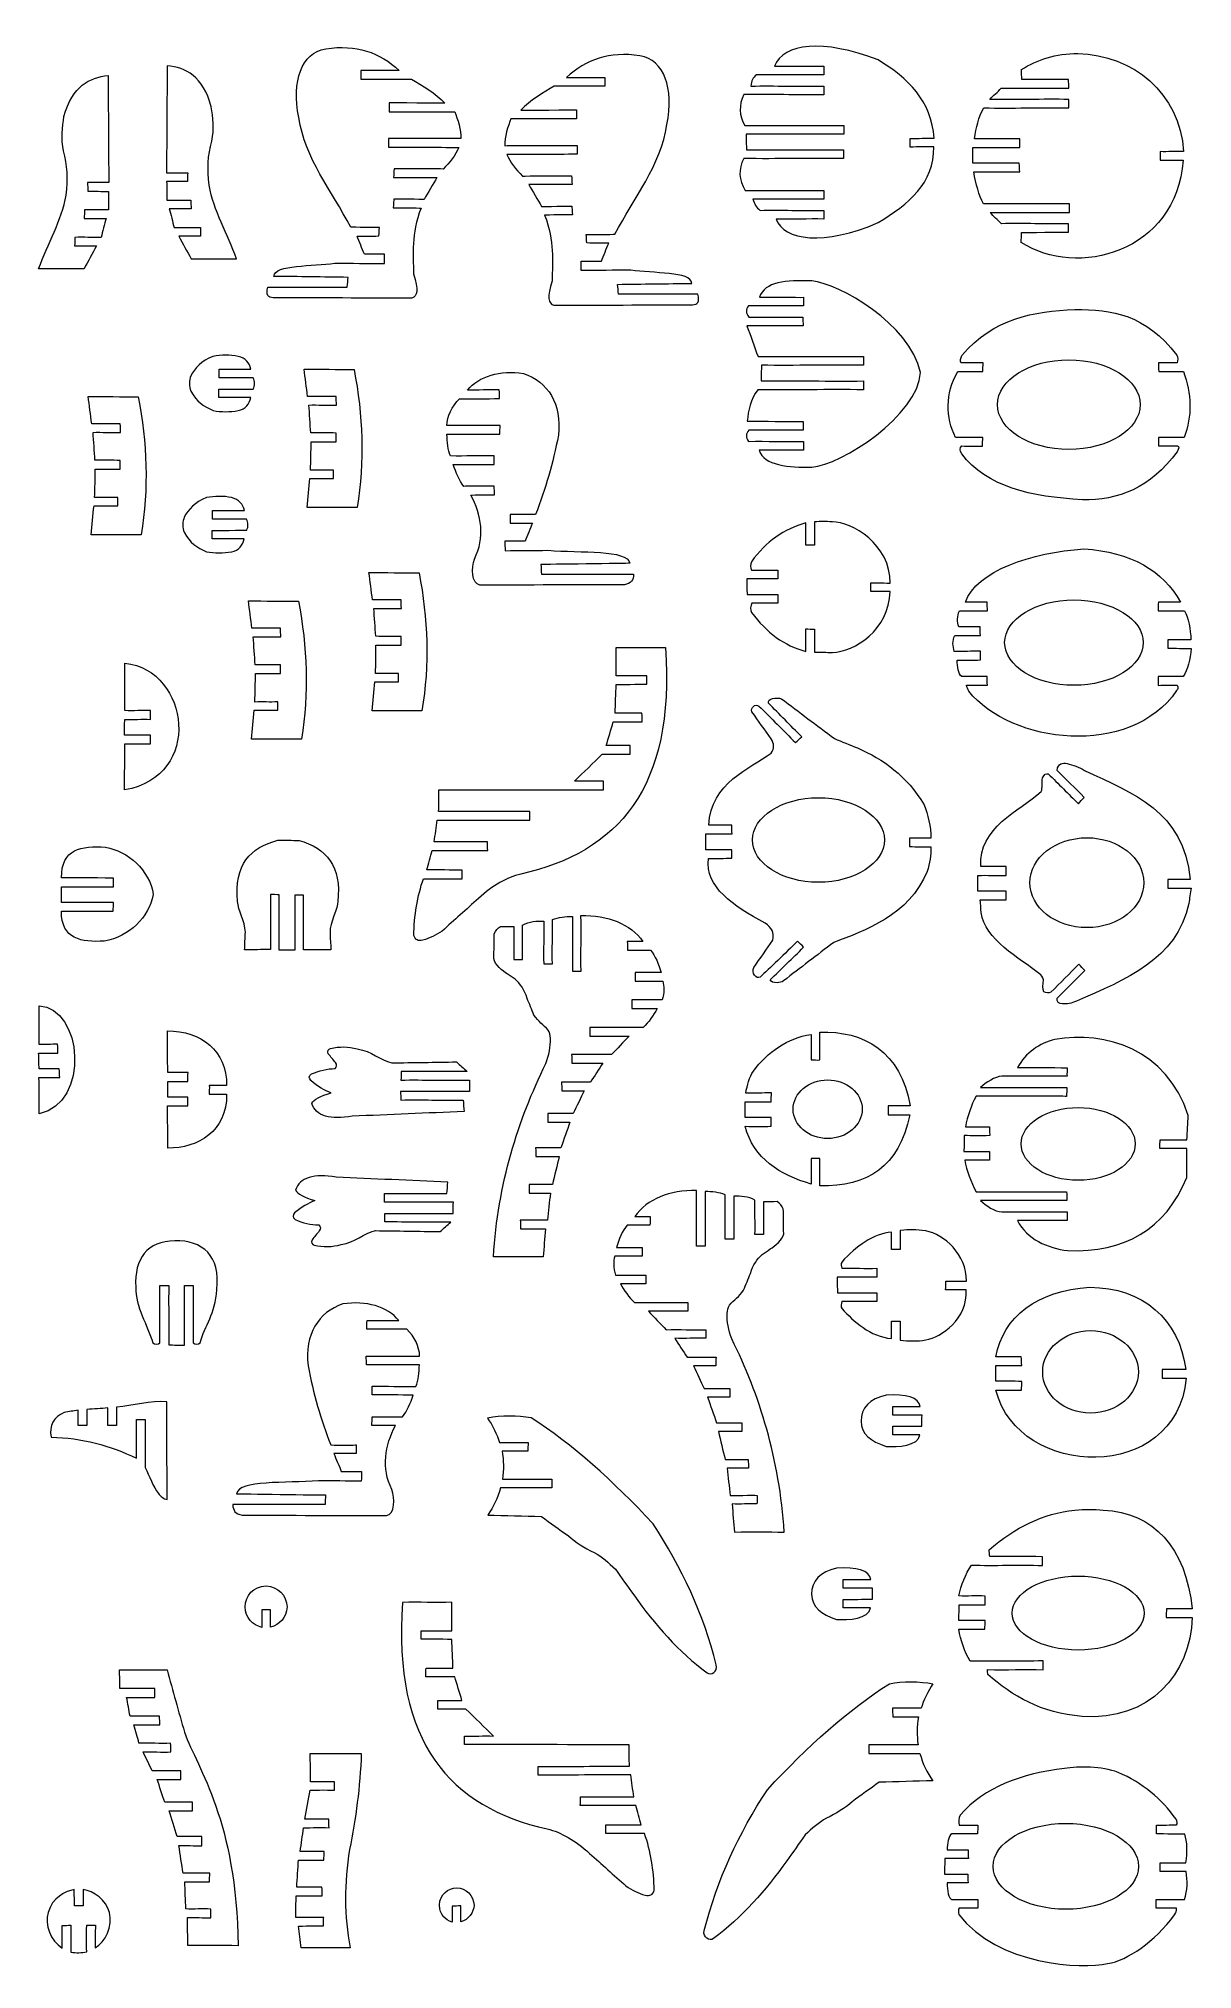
# Model space of a CAD drawing. Header units: millimetres. Extents: x -289 to 141, y -313 to 407.
import ezdxf

# ---------------------------------------------------------------- set-up
doc = ezdxf.new("R2010")
doc.units = ezdxf.units.MM
doc.header["$MEASUREMENT"] = 0
doc.layers.add('Camada 1', color=7, linetype='Continuous')

msp = doc.modelspace()

# ---------------------------------------------------------------- linework, layer by layer
at = {"layer": 'Camada 1', "color": 1, "lineweight": 5}
for centre, major_axis, ratio in [((94.4704, 270.1709), (26.5785, 0), 0.62916643), ((96.3787, 181.4433), (25.8229, 0), 0.61643735), ((1.1355, 107.853), (24.5908, 0), 0.64092669), ((101.1976, 91.9305), (21.222, 0), 0.78935067), ((4.5963, 7.4618), (12.8662, 0), 0.84955931), ((97.9563, -5.4806), (21.2503, 0), 0.63805687), ((102.5651, -90.4759), (17.8379, 0), 0.86227078), ((97.9562, -180.3949), (24.5916, 0), 0.56030921), ((93.3474, -274.8279), (27.1002, 0), 0.59055284)]:
    msp.add_ellipse(centre, major_axis=major_axis, ratio=ratio, dxfattribs=at)
for points, knots in [([(-182.4634, 402.8932), (-191.685, 401.1605), (-195.1211, 390.897), (-192.5277, 377.258), (-192.5277, 377.258), (-190.2035, 361.7507), (-180.2016, 350.0759), (-173.1588, 336.2981), (-173.1588, 336.2981), (-172.5132, 336.2885), (-163.0231, 336.2282), (-162.471, 336.2279), (-162.471, 336.2279), (-162.5343, 334.8987), (-162.5879, 334.3945), (-162.6512, 333.0653), (-162.6512, 333.0653), (-165.3097, 333.002), (-170.6422, 332.98), (-170.819, 332.9758), (-170.819, 332.9758), (-169.9329, 331.1402), (-168.9728, 328.1279), (-168.0866, 326.2923), (-168.0866, 326.2923), (-165.618, 326.3556), (-163.0946, 326.2297), (-160.626, 326.293), (-160.626, 326.293), (-160.626, 325.0904), (-160.626, 323.9619), (-160.626, 322.7593), (-160.626, 322.7593), (-166.7658, 322.8226), (-172.9056, 322.8858), (-179.0454, 322.9491), (-179.0454, 322.9491), (-187.3855, 321.6031), (-201.4214, 322.5768), (-201.8323, 318.012), (-201.8323, 318.012), (-192.591, 317.8854), (-183.3496, 317.7588), (-174.1082, 317.6322), (-174.1082, 317.6322), (-174.2348, 316.4296), (-174.3614, 315.2269), (-174.488, 314.0243), (-174.488, 314.0243), (-184.3624, 314.0243), (-194.2367, 314.0243), (-204.111, 314.0243), (-204.111, 314.0243), (-204.8421, 311.0362), (-203.9008, 309.9916), (-202.0222, 310.0366), (-202.0222, 310.0366), (-184.8054, 309.9733), (-167.5887, 309.91), (-150.3719, 309.8467), (-150.3719, 309.8467), (-148.3827, 310.5338), (-147.6788, 312.9007), (-149.8022, 318.9614), (-149.8022, 318.9614), (-149.7186, 326.3588), (-150.7368, 333.5348), (-146.9608, 343.4734), (-146.9608, 343.4734), (-147.4852, 343.4992), (-156.9998, 343.5375), (-157.3123, 343.5538), (-157.3123, 343.5538), (-157.1857, 344.8197), (-157.1444, 346.4444), (-157.1135, 346.7822), (-157.1135, 346.7822), (-156.4976, 346.7733), (-146.5689, 346.709), (-145.8385, 346.6989), (-145.8385, 346.6989), (-144.5092, 349.1042), (-142.4105, 352.4213), (-141.0813, 354.8266), (-141.0813, 354.8266), (-142.2011, 354.8491), (-156.6677, 354.906), (-157.162, 354.9171), (-157.162, 354.9171), (-157.0987, 356.3096), (-157.0814, 356.7248), (-157.0181, 358.1173), (-157.0181, 358.1173), (-154.929, 358.0849), (-139.485, 358.0426), (-138.7401, 358.029), (-138.7401, 358.029), (-136.2937, 360.3762), (-134.1983, 363.1482), (-132.8579, 366.1098), (-132.8579, 366.1098), (-141.2764, 366.1098), (-150.6908, 366.1214), (-159.1093, 366.1214), (-159.1093, 366.1214), (-159.1093, 367.324), (-159.1069, 368.159), (-159.1069, 369.3617), (-159.1069, 369.3617), (-156.1381, 369.3456), (-135.751, 369.3678), (-132.1278, 369.35), (-132.1278, 369.35), (-131.9962, 372.4541), (-133.276, 376.7353), (-134.4032, 379.3658), (-134.4032, 379.3658), (-142.9483, 379.3025), (-150.3009, 379.4536), (-158.846, 379.3903), (-158.846, 379.3903), (-158.8346, 379.6986), (-158.868, 382.5067), (-158.8611, 382.6755), (-158.8611, 382.6755), (-158.3522, 382.68), (-138.8931, 382.593), (-138.0453, 382.6001), (-138.0453, 382.6001), (-141.5588, 386.1655), (-146.5424, 389.2414), (-150.5271, 391.5468), (-150.5271, 391.5468), (-156.8568, 391.5468), (-163.0313, 391.5539), (-169.361, 391.5539), (-169.361, 391.5539), (-169.361, 392.7566), (-169.361, 393.5732), (-169.361, 394.7759), (-169.361, 394.7759), (-164.6137, 394.7759), (-159.8869, 394.7813), (-155.1397, 394.7813), (-155.1397, 394.7813), (-162.3968, 401.5363), (-171.0898, 404.5276), (-182.4634, 402.8932)], [0, 0, 0, 0, 0.02702703, 0.02702703, 0.02702703, 0.02702703, 0.05405405, 0.05405405, 0.05405405, 0.05405405, 0.08108108, 0.08108108, 0.08108108, 0.08108108, 0.10810811, 0.10810811, 0.10810811, 0.10810811, 0.13513514, 0.13513514, 0.13513514, 0.13513514, 0.16216216, 0.16216216, 0.16216216, 0.16216216, 0.18918919, 0.18918919, 0.18918919, 0.18918919, 0.21621622, 0.21621622, 0.21621622, 0.21621622, 0.24324324, 0.24324324, 0.24324324, 0.24324324, 0.27027027, 0.27027027, 0.27027027, 0.27027027, 0.2972973, 0.2972973, 0.2972973, 0.2972973, 0.32432432, 0.32432432, 0.32432432, 0.32432432, 0.35135135, 0.35135135, 0.35135135, 0.35135135, 0.37837838, 0.37837838, 0.37837838, 0.37837838, 0.40540541, 0.40540541, 0.40540541, 0.40540541, 0.43243243, 0.43243243, 0.43243243, 0.43243243, 0.45945946, 0.45945946, 0.45945946, 0.45945946, 0.48648649, 0.48648649, 0.48648649, 0.48648649, 0.51351351, 0.51351351, 0.51351351, 0.51351351, 0.54054054, 0.54054054, 0.54054054, 0.54054054, 0.56756757, 0.56756757, 0.56756757, 0.56756757, 0.59459459, 0.59459459, 0.59459459, 0.59459459, 0.62162162, 0.62162162, 0.62162162, 0.62162162, 0.64864865, 0.64864865, 0.64864865, 0.64864865, 0.67567568, 0.67567568, 0.67567568, 0.67567568, 0.7027027, 0.7027027, 0.7027027, 0.7027027, 0.72972973, 0.72972973, 0.72972973, 0.72972973, 0.75675676, 0.75675676, 0.75675676, 0.75675676, 0.78378378, 0.78378378, 0.78378378, 0.78378378, 0.81081081, 0.81081081, 0.81081081, 0.81081081, 0.83783784, 0.83783784, 0.83783784, 0.83783784, 0.86486486, 0.86486486, 0.86486486, 0.86486486, 0.89189189, 0.89189189, 0.89189189, 0.89189189, 0.91891892, 0.91891892, 0.91891892, 0.91891892, 0.94594595, 0.94594595, 0.94594595, 0.94594595, 0.97297297, 0.97297297, 0.97297297, 0.97297297, 1, 1, 1, 1]), ([(23.3868, 338.0491), (3.3936, 329.2733), (-11.9374, 331.3873), (-14.5669, 339.3692), (-14.5669, 339.3692), (-8.7233, 339.254), (-2.6693, 339.4775), (3.1743, 339.3625), (3.1743, 339.3625), (3.1758, 340.6663), (3.176, 341.3124), (3.1773, 342.6164), (3.1773, 342.6164), (-4.6985, 342.5667), (-12.7221, 342.6678), (-20.5979, 342.6184), (-20.5979, 342.6184), (-22.1072, 343.6059), (-22.6694, 345.103), (-23.3526, 346.8155), (-23.3526, 346.8155), (-14.5852, 346.8649), (-5.6205, 346.7717), (3.1469, 346.8214), (3.1469, 346.8214), (3.1966, 347.9605), (3.1184, 348.8766), (3.1679, 350.0159), (3.1679, 350.0159), (-6.6397, 350.0654), (-16.2972, 349.9573), (-26.1048, 350.007), (-26.1048, 350.007), (-28.4828, 353.8726), (-28.8354, 357.9518), (-26.6556, 361.9128), (-26.6556, 361.9128), (-14.3219, 361.8137), (-1.8751, 361.9998), (10.4586, 361.9009), (10.4586, 361.9009), (10.4586, 363.2383), (10.4586, 363.7984), (10.4586, 365.1358), (10.4586, 365.1358), (-1.5779, 365.1358), (-13.6496, 365.1612), (-25.6862, 365.1612), (-25.6862, 365.1612), (-25.7356, 366.9444), (-25.7453, 369.23), (-25.795, 371.0132), (-25.795, 371.0132), (-13.6592, 371.0132), (-1.5257, 371.0177), (10.6097, 371.0177), (10.6097, 371.0177), (10.6097, 372.1568), (10.6075, 373.1359), (10.6075, 374.2753), (10.6075, 374.2753), (-1.7263, 374.2753), (-13.9953, 374.2953), (-26.329, 374.2953), (-26.329, 374.2953), (-28.4346, 377.9621), (-28.558, 381.8059), (-26.6762, 385.7585), (-26.6762, 385.7585), (-16.7694, 385.8574), (-6.7292, 385.6487), (3.1773, 385.7478), (3.1773, 385.7478), (3.1773, 387.1347), (3.1773, 387.5797), (3.1773, 388.9668), (3.1773, 388.9668), (-5.7882, 388.8677), (-15.0701, 389.0583), (-24.0357, 388.9594), (-24.0357, 388.9594), (-23.769, 390.9357), (-23.471, 392.0909), (-21.8807, 393.1343), (-21.8807, 393.1343), (-14.0543, 393.1837), (-4.6557, 393.0826), (3.1703, 393.1323), (3.1703, 393.1323), (3.1703, 394.2714), (3.175, 395.2283), (3.175, 396.3676), (3.175, 396.3676), (-2.7689, 396.3676), (-9.3281, 396.378), (-15.2721, 396.378), (-15.2721, 396.378), (-11.7752, 404.997), (2.7849, 406.647), (23.3868, 398.6777), (23.3868, 398.6777), (34.446, 392.1314), (43.3684, 383.3193), (44.2746, 369.477), (44.2746, 369.477), (41.4015, 369.5265), (38.2675, 369.4108), (35.3947, 369.4605), (35.3947, 369.4605), (35.3883, 369.282), (35.3813, 366.5488), (35.3702, 366.2316), (35.3702, 366.2316), (38.2925, 366.2316), (41.2672, 366.2647), (44.1898, 366.2647), (44.1898, 366.2647), (44.2652, 352.5807), (34.8149, 344.965), (23.3868, 338.0491)], [0, 0, 0, 0, 0.03333333, 0.03333333, 0.03333333, 0.03333333, 0.06666667, 0.06666667, 0.06666667, 0.06666667, 0.1, 0.1, 0.1, 0.1, 0.13333333, 0.13333333, 0.13333333, 0.13333333, 0.16666667, 0.16666667, 0.16666667, 0.16666667, 0.2, 0.2, 0.2, 0.2, 0.23333333, 0.23333333, 0.23333333, 0.23333333, 0.26666667, 0.26666667, 0.26666667, 0.26666667, 0.3, 0.3, 0.3, 0.3, 0.33333333, 0.33333333, 0.33333333, 0.33333333, 0.36666667, 0.36666667, 0.36666667, 0.36666667, 0.4, 0.4, 0.4, 0.4, 0.43333333, 0.43333333, 0.43333333, 0.43333333, 0.46666667, 0.46666667, 0.46666667, 0.46666667, 0.5, 0.5, 0.5, 0.5, 0.53333333, 0.53333333, 0.53333333, 0.53333333, 0.56666667, 0.56666667, 0.56666667, 0.56666667, 0.6, 0.6, 0.6, 0.6, 0.63333333, 0.63333333, 0.63333333, 0.63333333, 0.66666667, 0.66666667, 0.66666667, 0.66666667, 0.7, 0.7, 0.7, 0.7, 0.73333333, 0.73333333, 0.73333333, 0.73333333, 0.76666667, 0.76666667, 0.76666667, 0.76666667, 0.8, 0.8, 0.8, 0.8, 0.83333333, 0.83333333, 0.83333333, 0.83333333, 0.86666667, 0.86666667, 0.86666667, 0.86666667, 0.9, 0.9, 0.9, 0.9, 0.93333333, 0.93333333, 0.93333333, 0.93333333, 0.96666667, 0.96666667, 0.96666667, 0.96666667, 1, 1, 1, 1]), ([(-241.5521, 396.5408), (-234.6982, 395.822), (-228.187, 392.6591), (-225.1201, 381.2476), (-225.1201, 381.2476), (-224.4465, 377.2738), (-223.951, 372.9985), (-224.9574, 368.3949), (-224.9574, 368.3949), (-226.4725, 363.1073), (-226.6261, 358.0881), (-225.9335, 351.9629), (-225.9335, 351.9629), (-224.2529, 342.4913), (-219.1066, 333.7561), (-215.6787, 324.5127), (-215.6787, 324.5127), (-221.2817, 324.4991), (-227.0214, 324.5192), (-232.6245, 324.5056), (-232.6245, 324.5056), (-234.0739, 327.256), (-235.7789, 330.2255), (-237.2283, 332.9758), (-237.2283, 332.9758), (-234.6502, 332.9678), (-231.6636, 332.9926), (-229.0853, 332.9844), (-229.0853, 332.9844), (-229.1177, 334.4259), (-229.1251, 334.757), (-229.1572, 336.1982), (-229.1572, 336.1982), (-232.4872, 336.2145), (-235.6392, 336.1831), (-238.969, 336.1992), (-238.969, 336.1992), (-239.4927, 338.15), (-240.2592, 341.2911), (-240.7826, 343.2417), (-240.7826, 343.2417), (-240.4144, 343.242), (-232.7862, 343.2066), (-232.6309, 343.2111), (-232.6309, 343.2111), (-232.6883, 344.4402), (-232.7137, 345.2227), (-232.7711, 346.4518), (-232.7711, 346.4518), (-233.4402, 346.4407), (-241.3293, 346.4385), (-241.7157, 346.4387), (-241.7157, 346.4387), (-241.7291, 348.7503), (-241.7422, 351.0193), (-241.7558, 353.3309), (-241.7558, 353.3309), (-239.175, 353.3477), (-236.5941, 353.3646), (-234.0133, 353.3814), (-234.0133, 353.3814), (-233.9799, 354.4896), (-233.9497, 355.4806), (-233.9161, 356.5885), (-233.9161, 356.5885), (-234.5412, 356.6016), (-241.606, 356.5902), (-241.8149, 356.5949), (-241.8149, 356.5949), (-241.7301, 369.8062), (-241.6366, 383.3297), (-241.5521, 396.5408)], [0, 0, 0, 0, 0.05555556, 0.05555556, 0.05555556, 0.05555556, 0.11111111, 0.11111111, 0.11111111, 0.11111111, 0.16666667, 0.16666667, 0.16666667, 0.16666667, 0.22222222, 0.22222222, 0.22222222, 0.22222222, 0.27777778, 0.27777778, 0.27777778, 0.27777778, 0.33333333, 0.33333333, 0.33333333, 0.33333333, 0.38888889, 0.38888889, 0.38888889, 0.38888889, 0.44444444, 0.44444444, 0.44444444, 0.44444444, 0.5, 0.5, 0.5, 0.5, 0.55555556, 0.55555556, 0.55555556, 0.55555556, 0.61111111, 0.61111111, 0.61111111, 0.61111111, 0.66666667, 0.66666667, 0.66666667, 0.66666667, 0.72222222, 0.72222222, 0.72222222, 0.72222222, 0.77777778, 0.77777778, 0.77777778, 0.77777778, 0.83333333, 0.83333333, 0.83333333, 0.83333333, 0.88888889, 0.88888889, 0.88888889, 0.88888889, 0.94444444, 0.94444444, 0.94444444, 0.94444444, 1, 1, 1, 1]), ([(-65.3806, 400.2737), (-56.159, 398.541), (-52.7229, 388.2775), (-55.3163, 374.6385), (-55.3163, 374.6385), (-57.6405, 359.1312), (-67.6424, 347.4564), (-74.6852, 333.6786), (-74.6852, 333.6786), (-75.3308, 333.669), (-84.8209, 333.6087), (-85.373, 333.6084), (-85.373, 333.6084), (-85.3097, 332.2792), (-85.2561, 331.775), (-85.1928, 330.4458), (-85.1928, 330.4458), (-82.5343, 330.3825), (-77.2018, 330.3605), (-77.025, 330.3563), (-77.025, 330.3563), (-77.9111, 328.5207), (-78.8712, 325.5084), (-79.7574, 323.6728), (-79.7574, 323.6728), (-82.226, 323.7361), (-84.7494, 323.6102), (-87.218, 323.6735), (-87.218, 323.6735), (-87.218, 322.4709), (-87.218, 321.3424), (-87.218, 320.1398), (-87.218, 320.1398), (-81.0782, 320.2031), (-74.9384, 320.2663), (-68.7986, 320.3296), (-68.7986, 320.3296), (-60.4585, 318.9836), (-46.4226, 319.9573), (-46.0117, 315.3925), (-46.0117, 315.3925), (-55.253, 315.2659), (-64.4944, 315.1393), (-73.7358, 315.0127), (-73.7358, 315.0127), (-73.6092, 313.8101), (-73.4826, 312.6074), (-73.356, 311.4048), (-73.356, 311.4048), (-63.4816, 311.4048), (-53.6073, 311.4048), (-43.733, 311.4048), (-43.733, 311.4048), (-43.0019, 308.4167), (-43.9432, 307.3721), (-45.8218, 307.4171), (-45.8218, 307.4171), (-63.0386, 307.3538), (-80.2553, 307.2905), (-97.4721, 307.2272), (-97.4721, 307.2272), (-99.4613, 307.9143), (-100.1652, 310.2812), (-98.0418, 316.3419), (-98.0418, 316.3419), (-98.1254, 323.7393), (-97.1072, 330.9153), (-100.8832, 340.8539), (-100.8832, 340.8539), (-100.3588, 340.8797), (-90.8442, 340.918), (-90.5317, 340.9343), (-90.5317, 340.9343), (-90.6583, 342.2002), (-90.6996, 343.8249), (-90.7305, 344.1627), (-90.7305, 344.1627), (-91.3464, 344.1538), (-101.2751, 344.0895), (-102.0055, 344.0794), (-102.0055, 344.0794), (-103.3348, 346.4847), (-105.4335, 349.8018), (-106.7627, 352.2071), (-106.7627, 352.2071), (-105.6429, 352.2296), (-91.1763, 352.2865), (-90.682, 352.2976), (-90.682, 352.2976), (-90.7453, 353.6901), (-90.7626, 354.1053), (-90.8259, 355.4978), (-90.8259, 355.4978), (-92.915, 355.4654), (-108.359, 355.4231), (-109.1039, 355.4095), (-109.1039, 355.4095), (-111.5503, 357.7567), (-113.6457, 360.5287), (-114.9861, 363.4903), (-114.9861, 363.4903), (-106.5676, 363.4903), (-97.1532, 363.5019), (-88.7347, 363.5019), (-88.7347, 363.5019), (-88.7347, 364.7045), (-88.7371, 365.5395), (-88.7371, 366.7422), (-88.7371, 366.7422), (-91.7059, 366.7261), (-112.093, 366.7483), (-115.7162, 366.7305), (-115.7162, 366.7305), (-115.8478, 369.8346), (-114.568, 374.1158), (-113.4408, 376.7463), (-113.4408, 376.7463), (-104.8957, 376.683), (-97.5431, 376.8341), (-88.998, 376.7708), (-88.998, 376.7708), (-89.0094, 377.0791), (-88.976, 379.8872), (-88.9829, 380.056), (-88.9829, 380.056), (-89.4918, 380.0605), (-108.9509, 379.9735), (-109.7987, 379.9806), (-109.7987, 379.9806), (-106.2852, 383.546), (-101.3016, 386.6219), (-97.3169, 388.9273), (-97.3169, 388.9273), (-90.9872, 388.9273), (-84.8127, 388.9344), (-78.483, 388.9344), (-78.483, 388.9344), (-78.483, 390.1371), (-78.483, 390.9537), (-78.483, 392.1564), (-78.483, 392.1564), (-83.2303, 392.1564), (-87.9571, 392.1618), (-92.7043, 392.1618), (-92.7043, 392.1618), (-85.4472, 398.9168), (-76.7542, 401.9081), (-65.3806, 400.2737)], [0, 0, 0, 0, 0.02702703, 0.02702703, 0.02702703, 0.02702703, 0.05405405, 0.05405405, 0.05405405, 0.05405405, 0.08108108, 0.08108108, 0.08108108, 0.08108108, 0.10810811, 0.10810811, 0.10810811, 0.10810811, 0.13513514, 0.13513514, 0.13513514, 0.13513514, 0.16216216, 0.16216216, 0.16216216, 0.16216216, 0.18918919, 0.18918919, 0.18918919, 0.18918919, 0.21621622, 0.21621622, 0.21621622, 0.21621622, 0.24324324, 0.24324324, 0.24324324, 0.24324324, 0.27027027, 0.27027027, 0.27027027, 0.27027027, 0.2972973, 0.2972973, 0.2972973, 0.2972973, 0.32432432, 0.32432432, 0.32432432, 0.32432432, 0.35135135, 0.35135135, 0.35135135, 0.35135135, 0.37837838, 0.37837838, 0.37837838, 0.37837838, 0.40540541, 0.40540541, 0.40540541, 0.40540541, 0.43243243, 0.43243243, 0.43243243, 0.43243243, 0.45945946, 0.45945946, 0.45945946, 0.45945946, 0.48648649, 0.48648649, 0.48648649, 0.48648649, 0.51351351, 0.51351351, 0.51351351, 0.51351351, 0.54054054, 0.54054054, 0.54054054, 0.54054054, 0.56756757, 0.56756757, 0.56756757, 0.56756757, 0.59459459, 0.59459459, 0.59459459, 0.59459459, 0.62162162, 0.62162162, 0.62162162, 0.62162162, 0.64864865, 0.64864865, 0.64864865, 0.64864865, 0.67567568, 0.67567568, 0.67567568, 0.67567568, 0.7027027, 0.7027027, 0.7027027, 0.7027027, 0.72972973, 0.72972973, 0.72972973, 0.72972973, 0.75675676, 0.75675676, 0.75675676, 0.75675676, 0.78378378, 0.78378378, 0.78378378, 0.78378378, 0.81081081, 0.81081081, 0.81081081, 0.81081081, 0.83783784, 0.83783784, 0.83783784, 0.83783784, 0.86486486, 0.86486486, 0.86486486, 0.86486486, 0.89189189, 0.89189189, 0.89189189, 0.89189189, 0.91891892, 0.91891892, 0.91891892, 0.91891892, 0.94594595, 0.94594595, 0.94594595, 0.94594595, 0.97297297, 0.97297297, 0.97297297, 0.97297297, 1, 1, 1, 1]), ([(97.8365, 401.0728), (89.6056, 401.0632), (82.7278, 398.846), (76.7751, 395.1184), (76.7751, 395.1184), (76.8493, 394.3079), (76.9235, 392.2364), (76.9974, 391.4259), (76.9974, 391.4259), (82.7599, 391.4259), (88.5842, 391.3894), (94.3467, 391.3894), (94.3467, 391.3894), (94.4137, 390.2503), (94.4189, 389.3077), (94.4859, 388.1686), (94.4859, 388.1686), (86.1896, 388.2171), (77.5604, 388.1041), (69.2638, 388.1523), (69.2638, 388.1523), (68.0607, 386.7546), (66.2266, 385.3915), (65.0234, 383.9935), (65.0234, 383.9935), (74.4561, 383.9359), (84.9981, 384.0561), (94.4306, 383.9984), (94.4306, 383.9984), (94.4976, 382.4573), (94.4034, 382.3265), (94.4704, 380.7854), (94.4704, 380.7854), (84.0548, 380.9627), (73.2135, 380.6321), (62.7979, 380.8094), (62.7979, 380.8094), (60.7702, 377.2103), (59.9273, 373.4724), (59.2604, 369.3262), (59.2604, 369.3262), (64.947, 369.2606), (70.507, 369.3828), (76.1934, 369.3172), (76.1934, 369.3172), (76.1934, 368.1111), (76.1934, 367.2611), (76.1934, 366.055), (76.1934, 366.055), (75.6061, 366.0624), (64.5193, 365.9741), (58.6823, 366.0552), (58.6823, 366.0552), (58.6744, 364.2231), (58.6673, 362.0171), (58.6593, 360.1847), (58.6593, 360.1847), (59.3227, 360.1854), (75.2207, 360.1473), (76.0178, 360.1644), (76.0178, 360.1644), (76.0848, 358.6903), (76.0972, 358.4166), (76.1642, 356.9424), (76.1642, 356.9424), (70.4949, 356.8806), (64.747, 357.0114), (59.0775, 356.9494), (59.0775, 356.9494), (59.8093, 352.4526), (60.9247, 348.2433), (62.7029, 345.0505), (62.7029, 345.0505), (73.2001, 345.0362), (84.1898, 345.0837), (94.687, 345.0691), (94.687, 345.0691), (94.687, 343.93), (94.687, 342.9976), (94.687, 341.8585), (94.687, 341.8585), (84.9607, 341.7841), (74.8537, 341.9257), (65.1273, 341.8511), (65.1273, 341.8511), (66.4441, 340.28), (67.9296, 339.1107), (69.3385, 337.649), (69.3385, 337.649), (77.6141, 337.7536), (86.0368, 337.5417), (94.3121, 337.6463), (94.3121, 337.6463), (94.322, 336.4528), (94.2951, 335.6123), (94.3047, 334.4186), (94.3047, 334.4186), (93.3948, 334.4295), (77.5387, 334.4092), (76.8276, 334.4181), (76.8276, 334.4181), (76.7905, 333.4847), (76.7803, 331.6007), (76.743, 330.6673), (76.743, 330.6673), (97.3002, 317.0844), (134.7208, 326.9624), (137.0603, 361.2936), (137.0603, 361.2936), (134.1979, 361.2385), (131.3265, 361.3253), (128.4641, 361.2699), (128.4641, 361.2699), (128.4641, 362.4658), (128.4903, 363.3085), (128.4903, 364.5045), (128.4903, 364.5045), (131.3441, 364.4548), (134.3875, 364.5569), (137.2416, 364.5072), (137.2416, 364.5072), (135.7711, 386.494), (118.4246, 400.5887), (97.8365, 401.0728)], [0, 0, 0, 0, 0.03225806, 0.03225806, 0.03225806, 0.03225806, 0.06451613, 0.06451613, 0.06451613, 0.06451613, 0.09677419, 0.09677419, 0.09677419, 0.09677419, 0.12903226, 0.12903226, 0.12903226, 0.12903226, 0.16129032, 0.16129032, 0.16129032, 0.16129032, 0.19354839, 0.19354839, 0.19354839, 0.19354839, 0.22580645, 0.22580645, 0.22580645, 0.22580645, 0.25806452, 0.25806452, 0.25806452, 0.25806452, 0.29032258, 0.29032258, 0.29032258, 0.29032258, 0.32258065, 0.32258065, 0.32258065, 0.32258065, 0.35483871, 0.35483871, 0.35483871, 0.35483871, 0.38709677, 0.38709677, 0.38709677, 0.38709677, 0.41935484, 0.41935484, 0.41935484, 0.41935484, 0.4516129, 0.4516129, 0.4516129, 0.4516129, 0.48387097, 0.48387097, 0.48387097, 0.48387097, 0.51612903, 0.51612903, 0.51612903, 0.51612903, 0.5483871, 0.5483871, 0.5483871, 0.5483871, 0.58064516, 0.58064516, 0.58064516, 0.58064516, 0.61290323, 0.61290323, 0.61290323, 0.61290323, 0.64516129, 0.64516129, 0.64516129, 0.64516129, 0.67741935, 0.67741935, 0.67741935, 0.67741935, 0.70967742, 0.70967742, 0.70967742, 0.70967742, 0.74193548, 0.74193548, 0.74193548, 0.74193548, 0.77419355, 0.77419355, 0.77419355, 0.77419355, 0.80645161, 0.80645161, 0.80645161, 0.80645161, 0.83870968, 0.83870968, 0.83870968, 0.83870968, 0.87096774, 0.87096774, 0.87096774, 0.87096774, 0.90322581, 0.90322581, 0.90322581, 0.90322581, 0.93548387, 0.93548387, 0.93548387, 0.93548387, 0.96774194, 0.96774194, 0.96774194, 0.96774194, 1, 1, 1, 1]), ([(-263.5872, 392.8951), (-270.4411, 392.1763), (-276.9523, 389.0134), (-280.0192, 377.6019), (-280.0192, 377.6019), (-280.6928, 373.6281), (-281.1883, 369.3528), (-280.1819, 364.7492), (-280.1819, 364.7492), (-278.6668, 359.4616), (-278.5132, 354.4424), (-279.2058, 348.3172), (-279.2058, 348.3172), (-280.8864, 338.8456), (-286.0327, 330.1104), (-289.4606, 320.867), (-289.4606, 320.867), (-283.8576, 320.8534), (-278.1179, 320.8735), (-272.5148, 320.8599), (-272.5148, 320.8599), (-271.0654, 323.6103), (-269.3604, 326.5798), (-267.911, 329.3301), (-267.911, 329.3301), (-270.4891, 329.3221), (-273.4757, 329.3469), (-276.054, 329.3387), (-276.054, 329.3387), (-276.0216, 330.7802), (-276.0142, 331.1113), (-275.9821, 332.5525), (-275.9821, 332.5525), (-272.6521, 332.5688), (-269.5001, 332.5374), (-266.1703, 332.5535), (-266.1703, 332.5535), (-265.6466, 334.5043), (-264.8801, 337.6454), (-264.3567, 339.596), (-264.3567, 339.596), (-264.7249, 339.5963), (-272.3531, 339.5609), (-272.5084, 339.5654), (-272.5084, 339.5654), (-272.451, 340.7945), (-272.4256, 341.577), (-272.3682, 342.8061), (-272.3682, 342.8061), (-271.6991, 342.795), (-263.81, 342.7928), (-263.4236, 342.793), (-263.4236, 342.793), (-263.4102, 345.1046), (-263.3971, 347.3736), (-263.3835, 349.6852), (-263.3835, 349.6852), (-265.9643, 349.702), (-268.5452, 349.7189), (-271.126, 349.7357), (-271.126, 349.7357), (-271.1594, 350.8439), (-271.1896, 351.8349), (-271.2232, 352.9428), (-271.2232, 352.9428), (-270.5981, 352.9559), (-263.5333, 352.9445), (-263.3244, 352.9492), (-263.3244, 352.9492), (-263.4092, 366.1605), (-263.5027, 379.684), (-263.5872, 392.8951)], [0, 0, 0, 0, 0.05555556, 0.05555556, 0.05555556, 0.05555556, 0.11111111, 0.11111111, 0.11111111, 0.11111111, 0.16666667, 0.16666667, 0.16666667, 0.16666667, 0.22222222, 0.22222222, 0.22222222, 0.22222222, 0.27777778, 0.27777778, 0.27777778, 0.27777778, 0.33333333, 0.33333333, 0.33333333, 0.33333333, 0.38888889, 0.38888889, 0.38888889, 0.38888889, 0.44444444, 0.44444444, 0.44444444, 0.44444444, 0.5, 0.5, 0.5, 0.5, 0.55555556, 0.55555556, 0.55555556, 0.55555556, 0.61111111, 0.61111111, 0.61111111, 0.61111111, 0.66666667, 0.66666667, 0.66666667, 0.66666667, 0.72222222, 0.72222222, 0.72222222, 0.72222222, 0.77777778, 0.77777778, 0.77777778, 0.77777778, 0.83333333, 0.83333333, 0.83333333, 0.83333333, 0.88888889, 0.88888889, 0.88888889, 0.88888889, 0.94444444, 0.94444444, 0.94444444, 0.94444444, 1, 1, 1, 1]), ([(39.225, 282.1637), (38.367, 266.3029), (9.6848, 247.4755), (-1.3019, 246.9162), (-1.3019, 246.9162), (-9.7533, 246.6365), (-19.3339, 247.448), (-20.947, 253.1974), (-20.947, 253.1974), (-15.8229, 253.2494), (-9.5703, 253.1574), (-4.4462, 253.2091), (-4.4462, 253.2091), (-4.4141, 253.5616), (-4.3911, 256.208), (-4.3669, 256.4567), (-4.3669, 256.4567), (-11.1471, 256.3534), (-18.1307, 256.5757), (-24.9112, 256.4721), (-24.9112, 256.4721), (-26.0508, 258.0562), (-25.9084, 259.3424), (-24.7688, 260.6568), (-24.7688, 260.6568), (-18.04, 260.7088), (-11.2989, 260.6165), (-4.5703, 260.6682), (-4.5703, 260.6682), (-4.5788, 260.9318), (-4.5179, 263.6449), (-4.5258, 263.8823), (-4.5258, 263.8823), (-11.4096, 263.8306), (-18.4855, 264.0484), (-25.3696, 263.9965), (-25.3696, 263.9965), (-25.0506, 268.0285), (-24.0352, 272.0599), (-21.4877, 275.7487), (-21.4877, 275.7487), (-8.341, 275.697), (4.8058, 275.7977), (17.9523, 275.7457), (17.9523, 275.7457), (17.9523, 276.9879), (17.9523, 277.7515), (17.9523, 278.9937), (17.9523, 278.9937), (5.2197, 278.942), (-7.4852, 279.0503), (-20.2178, 278.9984), (-20.2178, 278.9984), (-20.2178, 281.0169), (-20.1105, 282.8479), (-20.1105, 284.8664), (-20.1105, 284.8664), (-7.3779, 284.7112), (5.2197, 285.0163), (17.9523, 284.861), (17.9523, 284.861), (17.9523, 286.2066), (17.9523, 286.778), (17.9523, 288.1238), (17.9523, 288.1238), (4.8574, 288.0718), (-8.2374, 288.1604), (-21.3324, 288.1087), (-21.3324, 288.1087), (-22.7816, 291.9386), (-24.0752, 295.7775), (-25.5246, 299.6077), (-25.5246, 299.6077), (-18.4853, 299.6077), (-11.5797, 299.6025), (-4.5407, 299.6025), (-4.5407, 299.6025), (-4.5924, 300.7411), (-4.6376, 301.6829), (-4.6895, 302.8218), (-4.6895, 302.8218), (-11.625, 302.8734), (-17.8049, 302.76), (-24.7406, 302.8119), (-24.7406, 302.8119), (-25.9249, 304.3246), (-26.053, 305.6009), (-24.9725, 306.987), (-24.9725, 306.987), (-17.9851, 306.987), (-11.3948, 306.9885), (-4.4074, 306.9885), (-4.4074, 306.9885), (-4.3555, 308.2824), (-4.4811, 308.8904), (-4.4294, 310.1845), (-4.4294, 310.1845), (-5.6222, 310.1568), (-19.8318, 310.2552), (-20.8458, 310.2317), (-20.8458, 310.2317), (-18.8287, 316.015), (-10.9594, 316.6583), (-1.3019, 316.305), (-1.3019, 316.305), (9.0138, 315.1993), (35.0954, 300.4177), (39.225, 282.1637)], [0, 0, 0, 0, 0.03703704, 0.03703704, 0.03703704, 0.03703704, 0.07407407, 0.07407407, 0.07407407, 0.07407407, 0.11111111, 0.11111111, 0.11111111, 0.11111111, 0.14814815, 0.14814815, 0.14814815, 0.14814815, 0.18518519, 0.18518519, 0.18518519, 0.18518519, 0.22222222, 0.22222222, 0.22222222, 0.22222222, 0.25925926, 0.25925926, 0.25925926, 0.25925926, 0.2962963, 0.2962963, 0.2962963, 0.2962963, 0.33333333, 0.33333333, 0.33333333, 0.33333333, 0.37037037, 0.37037037, 0.37037037, 0.37037037, 0.40740741, 0.40740741, 0.40740741, 0.40740741, 0.44444444, 0.44444444, 0.44444444, 0.44444444, 0.48148148, 0.48148148, 0.48148148, 0.48148148, 0.51851852, 0.51851852, 0.51851852, 0.51851852, 0.55555556, 0.55555556, 0.55555556, 0.55555556, 0.59259259, 0.59259259, 0.59259259, 0.59259259, 0.62962963, 0.62962963, 0.62962963, 0.62962963, 0.66666667, 0.66666667, 0.66666667, 0.66666667, 0.7037037, 0.7037037, 0.7037037, 0.7037037, 0.74074074, 0.74074074, 0.74074074, 0.74074074, 0.77777778, 0.77777778, 0.77777778, 0.77777778, 0.81481481, 0.81481481, 0.81481481, 0.81481481, 0.85185185, 0.85185185, 0.85185185, 0.85185185, 0.88888889, 0.88888889, 0.88888889, 0.88888889, 0.92592593, 0.92592593, 0.92592593, 0.92592593, 0.96296296, 0.96296296, 0.96296296, 0.96296296, 1, 1, 1, 1]), ([(96.7489, 305.6094), (81.3484, 305.1167), (66.5367, 302.3348), (54.5614, 288.5192), (54.5614, 288.5192), (54.2165, 287.5831), (53.8117, 286.2388), (54.4348, 285.7324), (54.4348, 285.7324), (57.1356, 285.7324), (59.8252, 285.7334), (62.5257, 285.7334), (62.5257, 285.7334), (62.4837, 284.2989), (62.4733, 283.9465), (62.431, 282.5117), (62.431, 282.5117), (59.2241, 282.5963), (56.2719, 282.4239), (53.0648, 282.5083), (53.0648, 282.5083), (48.3328, 274.0618), (48.5831, 265.5385), (52.2375, 257.9656), (52.2375, 257.9656), (55.6555, 258.0079), (58.9823, 257.9386), (62.4004, 257.9807), (62.4004, 257.9807), (62.3583, 256.7993), (62.3259, 255.9003), (62.2837, 254.7187), (62.2837, 254.7187), (59.7097, 254.7609), (57.1356, 254.7137), (54.5614, 254.7557), (54.5614, 254.7557), (53.6154, 254.2593), (53.8555, 252.8704), (54.5614, 251.807), (54.5614, 251.807), (63.8203, 239.6142), (80.3572, 235.6823), (99.526, 234.7386), (99.526, 234.7386), (112.8518, 234.3076), (124.893, 239.1736), (134.8645, 252.5804), (134.8645, 252.5804), (135.4844, 253.8466), (135.6849, 254.6566), (134.9338, 254.7612), (134.9338, 254.7612), (132.6002, 254.7414), (130.2572, 254.773), (127.9236, 254.753), (127.9236, 254.753), (127.9036, 255.9497), (127.8905, 256.7775), (127.8707, 257.9742), (127.8707, 257.9742), (131.0618, 257.9742), (134.258, 257.9737), (137.4493, 257.9737), (137.4493, 257.9737), (140.5125, 265.8527), (140.2418, 274.3397), (137.2278, 282.5078), (137.2278, 282.5078), (136.7627, 282.5001), (128.5328, 282.5167), (127.9661, 282.508), (127.9661, 282.508), (127.9268, 283.8466), (127.9108, 284.3958), (127.8714, 285.7342), (127.8714, 285.7342), (130.2293, 285.7342), (132.4516, 285.746), (134.8094, 285.746), (134.8094, 285.746), (135.2176, 286.5949), (135.0626, 287.9189), (134.6919, 288.6693), (134.6919, 288.6693), (123.1746, 303.688), (110.4507, 305.877), (96.7489, 305.6094)], [0, 0, 0, 0, 0.04545455, 0.04545455, 0.04545455, 0.04545455, 0.09090909, 0.09090909, 0.09090909, 0.09090909, 0.13636364, 0.13636364, 0.13636364, 0.13636364, 0.18181818, 0.18181818, 0.18181818, 0.18181818, 0.22727273, 0.22727273, 0.22727273, 0.22727273, 0.27272727, 0.27272727, 0.27272727, 0.27272727, 0.31818182, 0.31818182, 0.31818182, 0.31818182, 0.36363636, 0.36363636, 0.36363636, 0.36363636, 0.40909091, 0.40909091, 0.40909091, 0.40909091, 0.45454545, 0.45454545, 0.45454545, 0.45454545, 0.5, 0.5, 0.5, 0.5, 0.54545455, 0.54545455, 0.54545455, 0.54545455, 0.59090909, 0.59090909, 0.59090909, 0.59090909, 0.63636364, 0.63636364, 0.63636364, 0.63636364, 0.68181818, 0.68181818, 0.68181818, 0.68181818, 0.72727273, 0.72727273, 0.72727273, 0.72727273, 0.77272727, 0.77272727, 0.77272727, 0.77272727, 0.81818182, 0.81818182, 0.81818182, 0.81818182, 0.86363636, 0.86363636, 0.86363636, 0.86363636, 0.90909091, 0.90909091, 0.90909091, 0.90909091, 0.95454545, 0.95454545, 0.95454545, 0.95454545, 1, 1, 1, 1]), ([(-232.7518, 280.9084), (-231.2241, 283.8403), (-228.821, 286.407), (-224.4916, 288.1717), (-224.4916, 288.1717), (-221.3584, 288.6991), (-218.1676, 288.8717), (-215.092, 288.1717), (-215.092, 288.1717), (-212.3833, 287.5748), (-210.8471, 285.6603), (-210.3531, 283.3671), (-210.3531, 283.3671), (-210.9366, 283.4014), (-221.5077, 283.3975), (-222.1689, 283.3985), (-222.1689, 283.3985), (-222.1986, 283.1727), (-222.1654, 280.5822), (-222.2129, 280.1963), (-222.2129, 280.1963), (-217.9878, 280.1488), (-213.7618, 280.2002), (-209.5367, 280.1528), (-209.5367, 280.1528), (-208.904, 278.871), (-208.7628, 277.2651), (-209.4904, 275.9833), (-209.4904, 275.9833), (-209.9884, 275.985), (-222.1058, 275.971), (-222.3553, 275.9237), (-222.3553, 275.9237), (-222.3553, 274.6894), (-222.3553, 274.0127), (-222.3553, 272.7784), (-222.3553, 272.7784), (-218.2727, 272.7784), (-214.4484, 272.7982), (-210.3657, 272.7982), (-210.3657, 272.7982), (-210.9309, 270.4975), (-212.3964, 268.453), (-215.0665, 267.9819), (-215.0665, 267.9819), (-218.1354, 267.4397), (-221.4627, 267.3678), (-224.4661, 267.9819), (-224.4661, 267.9819), (-227.9173, 269.4954), (-230.6922, 271.2477), (-232.7264, 275.2453), (-232.7264, 275.2453), (-233.522, 276.842), (-233.3682, 279.3882), (-232.7518, 280.9084)], [0, 0, 0, 0, 0.07142857, 0.07142857, 0.07142857, 0.07142857, 0.14285714, 0.14285714, 0.14285714, 0.14285714, 0.21428571, 0.21428571, 0.21428571, 0.21428571, 0.28571429, 0.28571429, 0.28571429, 0.28571429, 0.35714286, 0.35714286, 0.35714286, 0.35714286, 0.42857143, 0.42857143, 0.42857143, 0.42857143, 0.5, 0.5, 0.5, 0.5, 0.57142857, 0.57142857, 0.57142857, 0.57142857, 0.64285714, 0.64285714, 0.64285714, 0.64285714, 0.71428571, 0.71428571, 0.71428571, 0.71428571, 0.78571429, 0.78571429, 0.78571429, 0.78571429, 0.85714286, 0.85714286, 0.85714286, 0.85714286, 0.92857143, 0.92857143, 0.92857143, 0.92857143, 1, 1, 1, 1]), ([(-108.7664, 281.81), (-117.339, 283.1029), (-125.4158, 280.8457), (-129.6468, 275.6096), (-129.6468, 275.6096), (-126.4574, 275.4958), (-120.9672, 275.7703), (-117.7781, 275.6563), (-117.7781, 275.6563), (-117.721, 274.4603), (-117.7561, 273.6026), (-117.6992, 272.4067), (-117.6992, 272.4067), (-122.7108, 272.4067), (-127.6124, 272.3515), (-132.6242, 272.3515), (-132.6242, 272.3515), (-135.388, 269.7116), (-137.3599, 265.6885), (-137.3611, 262.3563), (-137.3611, 262.3563), (-131.0396, 262.2994), (-123.7871, 262.4127), (-117.4656, 262.3555), (-117.4656, 262.3555), (-117.5224, 261.1596), (-117.5672, 260.3229), (-117.6243, 259.1269), (-117.6243, 259.1269), (-124.1736, 259.07), (-130.7315, 259.1684), (-137.281, 259.1113), (-137.281, 259.1113), (-137.2377, 256.3136), (-137.0285, 253.2954), (-135.9129, 251.0345), (-135.9129, 251.0345), (-130.5594, 250.9208), (-124.9991, 251.1972), (-119.6458, 251.0832), (-119.6458, 251.0832), (-119.6458, 249.9444), (-119.701, 249.0253), (-119.701, 247.8862), (-119.701, 247.8862), (-124.5986, 247.8294), (-130.1104, 247.8786), (-135.0082, 247.8215), (-135.0082, 247.8215), (-133.9149, 244.8262), (-132.7666, 241.921), (-131.0002, 239.7103), (-131.0002, 239.7103), (-130.6882, 239.7229), (-119.8429, 239.739), (-119.6859, 239.7402), (-119.6859, 239.7402), (-119.6288, 238.5442), (-119.6221, 237.709), (-119.5652, 236.5131), (-119.5652, 236.5131), (-120.0674, 236.5101), (-127.7924, 236.4859), (-128.3771, 236.4757), (-128.3771, 236.4757), (-124.4772, 229.1036), (-122.9692, 220.559), (-127.0476, 212.6147), (-127.0476, 212.6147), (-128.2218, 209.3621), (-128.1835, 203.3766), (-124.9974, 202.8762), (-124.9974, 202.8762), (-107.0579, 202.8193), (-89.1184, 203.0866), (-71.1789, 203.0294), (-71.1789, 203.0294), (-68.7286, 203.5499), (-67.7438, 204.6977), (-67.7619, 207.0256), (-67.7619, 207.0256), (-79.209, 206.9687), (-90.6561, 207.0337), (-102.1032, 206.9766), (-102.1032, 206.9766), (-102.1603, 208.1726), (-102.2172, 209.3685), (-102.274, 210.5645), (-102.274, 210.5645), (-100.5606, 210.5677), (-70.1063, 211.0118), (-69.0886, 211.013), (-69.0886, 211.013), (-70.0915, 216.2714), (-87.3261, 214.84), (-99.7113, 215.8693), (-99.7113, 215.8693), (-105.0077, 215.8125), (-110.3234, 215.7734), (-115.6198, 215.7163), (-115.6198, 215.7163), (-115.6767, 217.1402), (-115.6824, 217.8736), (-115.7395, 219.2973), (-115.7395, 219.2973), (-113.1196, 219.2404), (-110.8085, 219.3722), (-108.1888, 219.3151), (-108.1888, 219.3151), (-107.5054, 221.0807), (-106.1376, 224.2134), (-105.4542, 225.9788), (-105.4542, 225.9788), (-105.785, 225.9791), (-113.4447, 225.9922), (-113.7211, 225.9894), (-113.7211, 225.9894), (-113.7211, 227.1854), (-113.7211, 228.0177), (-113.7211, 229.2136), (-113.7211, 229.2136), (-113.5451, 229.2198), (-107.3786, 229.1043), (-104.2461, 229.2181), (-104.2461, 229.2181), (-100.544, 238.747), (-97.7176, 248.4549), (-95.7816, 258.7449), (-95.7816, 258.7449), (-94.4885, 270.5436), (-99.5765, 278.6889), (-108.7664, 281.81)], [0, 0, 0, 0, 0.03030303, 0.03030303, 0.03030303, 0.03030303, 0.06060606, 0.06060606, 0.06060606, 0.06060606, 0.09090909, 0.09090909, 0.09090909, 0.09090909, 0.12121212, 0.12121212, 0.12121212, 0.12121212, 0.15151515, 0.15151515, 0.15151515, 0.15151515, 0.18181818, 0.18181818, 0.18181818, 0.18181818, 0.21212121, 0.21212121, 0.21212121, 0.21212121, 0.24242424, 0.24242424, 0.24242424, 0.24242424, 0.27272727, 0.27272727, 0.27272727, 0.27272727, 0.3030303, 0.3030303, 0.3030303, 0.3030303, 0.33333333, 0.33333333, 0.33333333, 0.33333333, 0.36363636, 0.36363636, 0.36363636, 0.36363636, 0.39393939, 0.39393939, 0.39393939, 0.39393939, 0.42424242, 0.42424242, 0.42424242, 0.42424242, 0.45454545, 0.45454545, 0.45454545, 0.45454545, 0.48484848, 0.48484848, 0.48484848, 0.48484848, 0.51515152, 0.51515152, 0.51515152, 0.51515152, 0.54545455, 0.54545455, 0.54545455, 0.54545455, 0.57575758, 0.57575758, 0.57575758, 0.57575758, 0.60606061, 0.60606061, 0.60606061, 0.60606061, 0.63636364, 0.63636364, 0.63636364, 0.63636364, 0.66666667, 0.66666667, 0.66666667, 0.66666667, 0.6969697, 0.6969697, 0.6969697, 0.6969697, 0.72727273, 0.72727273, 0.72727273, 0.72727273, 0.75757576, 0.75757576, 0.75757576, 0.75757576, 0.78787879, 0.78787879, 0.78787879, 0.78787879, 0.81818182, 0.81818182, 0.81818182, 0.81818182, 0.84848485, 0.84848485, 0.84848485, 0.84848485, 0.87878788, 0.87878788, 0.87878788, 0.87878788, 0.90909091, 0.90909091, 0.90909091, 0.90909091, 0.93939394, 0.93939394, 0.93939394, 0.93939394, 0.96969697, 0.96969697, 0.96969697, 0.96969697, 1, 1, 1, 1]), ([(-235.1986, 228.2434), (-233.6709, 231.1753), (-231.2678, 233.742), (-226.9384, 235.5067), (-226.9384, 235.5067), (-223.8052, 236.0341), (-220.6144, 236.2067), (-217.5388, 235.5067), (-217.5388, 235.5067), (-214.8301, 234.9098), (-213.2939, 232.9953), (-212.7999, 230.7021), (-212.7999, 230.7021), (-213.3834, 230.7364), (-223.9545, 230.7325), (-224.6157, 230.7335), (-224.6157, 230.7335), (-224.6454, 230.5077), (-224.6122, 227.9172), (-224.6597, 227.5313), (-224.6597, 227.5313), (-220.4346, 227.4838), (-216.2086, 227.5352), (-211.9835, 227.4878), (-211.9835, 227.4878), (-211.3508, 226.206), (-211.2096, 224.6001), (-211.9372, 223.3183), (-211.9372, 223.3183), (-212.4352, 223.32), (-224.5526, 223.306), (-224.8021, 223.2587), (-224.8021, 223.2587), (-224.8021, 222.0244), (-224.8021, 221.3477), (-224.8021, 220.1134), (-224.8021, 220.1134), (-220.7195, 220.1134), (-216.8952, 220.1332), (-212.8125, 220.1332), (-212.8125, 220.1332), (-213.3777, 217.8325), (-214.8432, 215.788), (-217.5133, 215.3169), (-217.5133, 215.3169), (-220.5822, 214.7747), (-223.9095, 214.7028), (-226.9129, 215.3169), (-226.9129, 215.3169), (-230.3641, 216.8304), (-233.139, 218.5827), (-235.1732, 222.5803), (-235.1732, 222.5803), (-235.9688, 224.177), (-235.815, 226.7232), (-235.1986, 228.2434)], [0, 0, 0, 0, 0.07142857, 0.07142857, 0.07142857, 0.07142857, 0.14285714, 0.14285714, 0.14285714, 0.14285714, 0.21428571, 0.21428571, 0.21428571, 0.21428571, 0.28571429, 0.28571429, 0.28571429, 0.28571429, 0.35714286, 0.35714286, 0.35714286, 0.35714286, 0.42857143, 0.42857143, 0.42857143, 0.42857143, 0.5, 0.5, 0.5, 0.5, 0.57142857, 0.57142857, 0.57142857, 0.57142857, 0.64285714, 0.64285714, 0.64285714, 0.64285714, 0.71428571, 0.71428571, 0.71428571, 0.71428571, 0.78571429, 0.78571429, 0.78571429, 0.78571429, 0.85714286, 0.85714286, 0.85714286, 0.85714286, 0.92857143, 0.92857143, 0.92857143, 0.92857143, 1, 1, 1, 1]), ([(6.3526, 177.7816), (4.2112, 177.815), (1.8014, 177.853), (-0.3403, 177.8867), (-0.3403, 177.8867), (-0.3403, 180.7642), (-0.3418, 183.6373), (-0.3418, 186.5151), (-0.3418, 186.5151), (-1.4794, 186.5151), (-2.4283, 186.5205), (-3.5662, 186.5205), (-3.5662, 186.5205), (-3.5996, 183.7431), (-3.5519, 180.9603), (-3.5855, 178.1831), (-3.5855, 178.1831), (-11.5908, 180.1574), (-18.1661, 185.3102), (-23.7629, 192.6386), (-23.7629, 192.6386), (-24.3115, 193.5542), (-24.162, 195.3089), (-23.6781, 196.1389), (-23.6781, 196.1389), (-20.4321, 196.1723), (-17.2534, 196.0774), (-14.0077, 196.111), (-14.0077, 196.111), (-13.9741, 197.5498), (-13.9655, 197.9234), (-13.9321, 199.3624), (-13.9321, 199.3624), (-14.8155, 199.35), (-24.7489, 199.3772), (-25.4694, 199.3671), (-25.4694, 199.3671), (-25.4694, 201.2074), (-25.4944, 203.4223), (-25.4944, 205.2629), (-25.4944, 205.2629), (-21.6798, 205.1625), (-17.8315, 205.3383), (-14.0169, 205.2379), (-14.0169, 205.2379), (-13.9833, 206.4425), (-14.0663, 207.2941), (-14.033, 208.4987), (-14.033, 208.4987), (-17.4124, 208.4987), (-20.4084, 208.4725), (-23.7881, 208.4725), (-23.7881, 208.4725), (-24.1404, 209.3915), (-24.3833, 210.5739), (-23.7629, 211.6114), (-23.7629, 211.6114), (-18.4326, 219.1734), (-11.687, 223.7604), (-3.5855, 226.0668), (-3.5855, 226.0668), (-3.6189, 223.0886), (-3.5435, 220.7128), (-3.5771, 217.7348), (-3.5771, 217.7348), (-2.4058, 217.7682), (-1.5236, 217.695), (-0.3527, 217.7287), (-0.3527, 217.7287), (-0.3527, 220.8406), (-0.3489, 223.3873), (-0.3489, 226.4992), (-0.3489, 226.4992), (2.3951, 226.5999), (3.6088, 226.6355), (6.3526, 226.4683), (6.3526, 226.4683), (13.5074, 226.6924), (28.1968, 217.8708), (27.8373, 203.6701), (27.8373, 203.6701), (27.6192, 203.6641), (20.951, 203.6874), (20.7077, 203.6809), (20.7077, 203.6809), (20.6976, 203.5375), (20.6617, 200.6318), (20.6778, 200.4572), (20.6778, 200.4572), (23.0534, 200.4906), (25.4542, 200.4236), (27.8301, 200.4572), (27.8301, 200.4572), (27.546, 186.2105), (14.5778, 178.0348), (6.3526, 177.7816)], [0, 0, 0, 0, 0.04166667, 0.04166667, 0.04166667, 0.04166667, 0.08333333, 0.08333333, 0.08333333, 0.08333333, 0.125, 0.125, 0.125, 0.125, 0.16666667, 0.16666667, 0.16666667, 0.16666667, 0.20833333, 0.20833333, 0.20833333, 0.20833333, 0.25, 0.25, 0.25, 0.25, 0.29166667, 0.29166667, 0.29166667, 0.29166667, 0.33333333, 0.33333333, 0.33333333, 0.33333333, 0.375, 0.375, 0.375, 0.375, 0.41666667, 0.41666667, 0.41666667, 0.41666667, 0.45833333, 0.45833333, 0.45833333, 0.45833333, 0.5, 0.5, 0.5, 0.5, 0.54166667, 0.54166667, 0.54166667, 0.54166667, 0.58333333, 0.58333333, 0.58333333, 0.58333333, 0.625, 0.625, 0.625, 0.625, 0.66666667, 0.66666667, 0.66666667, 0.66666667, 0.70833333, 0.70833333, 0.70833333, 0.70833333, 0.75, 0.75, 0.75, 0.75, 0.79166667, 0.79166667, 0.79166667, 0.79166667, 0.83333333, 0.83333333, 0.83333333, 0.83333333, 0.875, 0.875, 0.875, 0.875, 0.91666667, 0.91666667, 0.91666667, 0.91666667, 0.95833333, 0.95833333, 0.95833333, 0.95833333, 1, 1, 1, 1]), ([(100.0319, 216.3713), (80.7832, 215.1009), (59.7511, 208.1553), (55.9802, 196.5391), (55.9802, 196.5391), (58.6238, 196.5391), (61.3871, 196.5549), (64.0305, 196.5549), (64.0305, 196.5549), (64.0642, 195.4173), (64.0948, 194.4456), (64.1282, 193.3077), (64.1282, 193.3077), (63.7487, 193.301), (54.1297, 193.3221), (53.6797, 193.3144), (53.6797, 193.3144), (52.8042, 191.2728), (52.8205, 189.1652), (53.4899, 187.316), (53.4899, 187.316), (53.6758, 187.3224), (61.1589, 187.3393), (61.421, 187.3405), (61.421, 187.3405), (61.4546, 186.0355), (61.4717, 185.3709), (61.5051, 184.0659), (61.5051, 184.0659), (58.3264, 184.0325), (55.1697, 184.1094), (51.9908, 184.0758), (51.9908, 184.0758), (50.9595, 182.2795), (51.2003, 179.9259), (51.793, 178.1679), (51.793, 178.1679), (55.0389, 178.1679), (58.2643, 178.2072), (61.51, 178.2072), (61.51, 178.2072), (61.51, 177.0696), (61.5098, 176.0998), (61.5098, 174.962), (61.5098, 174.962), (58.6322, 174.9286), (55.7545, 174.9776), (52.8767, 174.9439), (52.8767, 174.9439), (52.89, 172.3883), (53.2715, 169.8488), (54.5545, 168.7747), (54.5545, 168.7747), (57.7001, 168.8083), (60.8879, 168.7547), (64.0333, 168.7881), (64.0333, 168.7881), (64.0669, 167.483), (64.0829, 166.8454), (64.1163, 165.5404), (64.1163, 165.5404), (61.5063, 165.574), (58.8998, 165.5176), (56.2898, 165.551), (56.2898, 165.551), (56.5756, 164.8246), (56.8614, 164.0549), (57.147, 163.3284), (57.147, 163.3284), (72.7534, 143.7316), (117.2131, 138.1699), (134.6593, 163.5574), (134.6593, 163.5574), (135.0824, 164.0193), (135.388, 164.5528), (134.8688, 165.5844), (134.8688, 165.5844), (132.5196, 165.5611), (130.1707, 165.5379), (127.8218, 165.5147), (127.8218, 165.5147), (127.7985, 166.8429), (127.7877, 167.4694), (127.7644, 168.7974), (127.7644, 168.7974), (130.9505, 168.8442), (133.8854, 168.7144), (137.0718, 168.7609), (137.0718, 168.7609), (138.786, 171.2376), (139.826, 175.2844), (140.0208, 179.283), (140.0208, 179.283), (137.1136, 179.2133), (134.2172, 179.3826), (131.3103, 179.3127), (131.3103, 179.3127), (131.3103, 180.5245), (131.3105, 181.3214), (131.3105, 182.5329), (131.3105, 182.5329), (134.1478, 182.5643), (137.1457, 182.4783), (139.9832, 182.5097), (139.9832, 182.5097), (139.7644, 186.4234), (139.2311, 190.6369), (137.5314, 193.3154), (137.5314, 193.3154), (134.3087, 193.3535), (131.0185, 193.2607), (127.7961, 193.2986), (127.7961, 193.2986), (127.7961, 194.4359), (127.8322, 195.4156), (127.8322, 196.5529), (127.8322, 196.5529), (130.4605, 196.6165), (133.4574, 196.4644), (136.086, 196.5277), (136.086, 196.5277), (129.714, 208.1823), (117.6253, 215.3324), (100.0319, 216.3713)], [0, 0, 0, 0, 0.03225806, 0.03225806, 0.03225806, 0.03225806, 0.06451613, 0.06451613, 0.06451613, 0.06451613, 0.09677419, 0.09677419, 0.09677419, 0.09677419, 0.12903226, 0.12903226, 0.12903226, 0.12903226, 0.16129032, 0.16129032, 0.16129032, 0.16129032, 0.19354839, 0.19354839, 0.19354839, 0.19354839, 0.22580645, 0.22580645, 0.22580645, 0.22580645, 0.25806452, 0.25806452, 0.25806452, 0.25806452, 0.29032258, 0.29032258, 0.29032258, 0.29032258, 0.32258065, 0.32258065, 0.32258065, 0.32258065, 0.35483871, 0.35483871, 0.35483871, 0.35483871, 0.38709677, 0.38709677, 0.38709677, 0.38709677, 0.41935484, 0.41935484, 0.41935484, 0.41935484, 0.4516129, 0.4516129, 0.4516129, 0.4516129, 0.48387097, 0.48387097, 0.48387097, 0.48387097, 0.51612903, 0.51612903, 0.51612903, 0.51612903, 0.5483871, 0.5483871, 0.5483871, 0.5483871, 0.58064516, 0.58064516, 0.58064516, 0.58064516, 0.61290323, 0.61290323, 0.61290323, 0.61290323, 0.64516129, 0.64516129, 0.64516129, 0.64516129, 0.67741935, 0.67741935, 0.67741935, 0.67741935, 0.70967742, 0.70967742, 0.70967742, 0.70967742, 0.74193548, 0.74193548, 0.74193548, 0.74193548, 0.77419355, 0.77419355, 0.77419355, 0.77419355, 0.80645161, 0.80645161, 0.80645161, 0.80645161, 0.83870968, 0.83870968, 0.83870968, 0.83870968, 0.87096774, 0.87096774, 0.87096774, 0.87096774, 0.90322581, 0.90322581, 0.90322581, 0.90322581, 0.93548387, 0.93548387, 0.93548387, 0.93548387, 0.96774194, 0.96774194, 0.96774194, 0.96774194, 1, 1, 1, 1]), ([(-257.3346, 173.8173), (-257.3346, 168.0138), (-257.3648, 161.8831), (-257.3648, 156.0794), (-257.3648, 156.0794), (-254.1678, 155.9844), (-250.9401, 156.1951), (-247.7429, 156.0999), (-247.7429, 156.0999), (-247.8378, 154.8631), (-247.7236, 154.0571), (-247.8186, 152.8201), (-247.8186, 152.8201), (-250.9525, 152.9469), (-254.2496, 152.6972), (-257.3833, 152.824), (-257.3833, 152.824), (-257.415, 151.0482), (-257.4931, 148.7282), (-257.5247, 146.9522), (-257.5247, 146.9522), (-254.5493, 146.9522), (-250.7557, 146.9688), (-247.78, 146.9688), (-247.78, 146.9688), (-247.78, 145.6368), (-247.8279, 145.0471), (-247.8279, 143.7149), (-247.8279, 143.7149), (-250.772, 143.8101), (-254.439, 143.6089), (-257.3828, 143.704), (-257.3828, 143.704), (-257.3828, 138.0273), (-257.4296, 132.2082), (-257.4296, 126.5313), (-257.4296, 126.5313), (-228.1258, 131.4138), (-233.0844, 171.1304), (-257.3346, 173.8173)], [0, 0, 0, 0, 0.1, 0.1, 0.1, 0.1, 0.2, 0.2, 0.2, 0.2, 0.3, 0.3, 0.3, 0.3, 0.4, 0.4, 0.4, 0.4, 0.5, 0.5, 0.5, 0.5, 0.6, 0.6, 0.6, 0.6, 0.7, 0.7, 0.7, 0.7, 0.8, 0.8, 0.8, 0.8, 0.9, 0.9, 0.9, 0.9, 1, 1, 1, 1]), ([(-55.8901, 179.6387), (-62.0055, 179.6909), (-68.1124, 179.591), (-74.2277, 179.6434), (-74.2277, 179.6434), (-74.2277, 176.1114), (-74.2277, 172.5794), (-74.2277, 169.0471), (-74.2277, 169.0471), (-70.417, 169.0827), (-66.6098, 169.01), (-62.7994, 169.0456), (-62.7994, 169.0456), (-62.835, 167.8684), (-62.8038, 167.1096), (-62.8395, 165.9322), (-62.8395, 165.9322), (-63.1337, 165.9268), (-70.4487, 165.8857), (-74.1882, 165.8143), (-74.1882, 165.8143), (-74.3662, 162.3893), (-74.4769, 158.5576), (-74.655, 155.1324), (-74.655, 155.1324), (-71.3074, 155.1324), (-67.9598, 155.1324), (-64.6125, 155.1324), (-64.6125, 155.1324), (-64.5767, 153.9552), (-64.5504, 153.0869), (-64.5148, 151.9094), (-64.5148, 151.9094), (-68.1473, 151.9094), (-71.6785, 151.9181), (-75.3112, 151.9181), (-75.3112, 151.9181), (-76.1657, 149.0638), (-77.1122, 145.8918), (-77.9669, 143.0375), (-77.9669, 143.0375), (-74.9754, 143.0375), (-71.9839, 143.0375), (-68.9926, 143.0375), (-68.9926, 143.0375), (-68.9926, 141.6818), (-68.9926, 141.169), (-68.9926, 139.813), (-68.9926, 139.813), (-72.7318, 139.8489), (-75.7251, 139.7856), (-79.4646, 139.8212), (-79.4646, 139.8212), (-82.6418, 136.7288), (-86.5649, 132.8922), (-89.7422, 129.7995), (-89.7422, 129.7995), (-86.1248, 129.8341), (-82.5107, 129.7671), (-78.8934, 129.8015), (-78.8934, 129.8015), (-78.9278, 128.6302), (-78.9537, 127.7448), (-78.9883, 126.5733), (-78.9883, 126.5733), (-99.4174, 126.5733), (-119.851, 126.5706), (-140.2803, 126.5706), (-140.2803, 126.5706), (-140.3192, 123.9413), (-140.359, 121.13), (-140.3978, 118.5005), (-140.3978, 118.5005), (-129.0491, 118.5462), (-117.7004, 118.4387), (-106.3517, 118.4842), (-106.3517, 118.4842), (-106.3517, 117.2536), (-106.3517, 116.4839), (-106.3517, 115.2533), (-106.3517, 115.2533), (-117.8826, 115.2078), (-129.354, 115.3201), (-140.8851, 115.2743), (-140.8851, 115.2743), (-141.2496, 112.7222), (-141.6739, 109.7042), (-142.0386, 107.1518), (-142.0386, 107.1518), (-135.4297, 107.1518), (-128.8211, 107.1518), (-122.2125, 107.1518), (-122.2125, 107.1518), (-122.1712, 105.9882), (-122.1393, 105.0845), (-122.098, 103.9207), (-122.098, 103.9207), (-129.015, 103.89), (-135.8335, 103.9573), (-142.7504, 103.9264), (-142.7504, 103.9264), (-143.396, 101.6207), (-144.1251, 98.9771), (-144.7707, 96.6714), (-144.7707, 96.6714), (-140.3745, 96.6714), (-135.9838, 96.6517), (-131.5879, 96.6517), (-131.5879, 96.6517), (-131.6185, 95.4836), (-131.642, 94.5935), (-131.6729, 93.4252), (-131.6729, 93.4252), (-136.4687, 93.4252), (-141.2271, 93.4292), (-146.0228, 93.4292), (-146.0228, 93.4292), (-148.3744, 86.8935), (-149.4792, 79.6057), (-149.6557, 72.2784), (-149.6557, 72.2784), (-149.1615, 70.67), (-148.0651, 70.0031), (-146.2426, 70.4714), (-146.2426, 70.4714), (-143.7782, 71.1682), (-141.4128, 72.358), (-139.1153, 73.8845), (-139.1153, 73.8845), (-134.598, 77.9336), (-130.0806, 81.9823), (-125.5633, 86.0311), (-125.5633, 86.0311), (-120.2033, 90.9888), (-114.9591, 93.8626), (-109.8028, 95.1662), (-109.8028, 95.1662), (-73.7582, 103.1371), (-52.0542, 127.23), (-55.8901, 179.6387)], [0, 0, 0, 0, 0.02857143, 0.02857143, 0.02857143, 0.02857143, 0.05714286, 0.05714286, 0.05714286, 0.05714286, 0.08571429, 0.08571429, 0.08571429, 0.08571429, 0.11428571, 0.11428571, 0.11428571, 0.11428571, 0.14285714, 0.14285714, 0.14285714, 0.14285714, 0.17142857, 0.17142857, 0.17142857, 0.17142857, 0.2, 0.2, 0.2, 0.2, 0.22857143, 0.22857143, 0.22857143, 0.22857143, 0.25714286, 0.25714286, 0.25714286, 0.25714286, 0.28571429, 0.28571429, 0.28571429, 0.28571429, 0.31428571, 0.31428571, 0.31428571, 0.31428571, 0.34285714, 0.34285714, 0.34285714, 0.34285714, 0.37142857, 0.37142857, 0.37142857, 0.37142857, 0.4, 0.4, 0.4, 0.4, 0.42857143, 0.42857143, 0.42857143, 0.42857143, 0.45714286, 0.45714286, 0.45714286, 0.45714286, 0.48571429, 0.48571429, 0.48571429, 0.48571429, 0.51428571, 0.51428571, 0.51428571, 0.51428571, 0.54285714, 0.54285714, 0.54285714, 0.54285714, 0.57142857, 0.57142857, 0.57142857, 0.57142857, 0.6, 0.6, 0.6, 0.6, 0.62857143, 0.62857143, 0.62857143, 0.62857143, 0.65714286, 0.65714286, 0.65714286, 0.65714286, 0.68571429, 0.68571429, 0.68571429, 0.68571429, 0.71428571, 0.71428571, 0.71428571, 0.71428571, 0.74285714, 0.74285714, 0.74285714, 0.74285714, 0.77142857, 0.77142857, 0.77142857, 0.77142857, 0.8, 0.8, 0.8, 0.8, 0.82857143, 0.82857143, 0.82857143, 0.82857143, 0.85714286, 0.85714286, 0.85714286, 0.85714286, 0.88571429, 0.88571429, 0.88571429, 0.88571429, 0.91428571, 0.91428571, 0.91428571, 0.91428571, 0.94285714, 0.94285714, 0.94285714, 0.94285714, 0.97142857, 0.97142857, 0.97142857, 0.97142857, 1, 1, 1, 1]), ([(7.0827, 145.658), (0.5243, 150.6103), (-6.0341, 155.5625), (-12.5927, 160.515), (-12.5927, 160.515), (-14.5616, 161.1465), (-17.8704, 160.7568), (-17.5153, 158.8829), (-17.5153, 158.8829), (-13.3325, 154.7335), (-9.2771, 150.4918), (-5.0945, 146.3427), (-5.0945, 146.3427), (-5.9643, 145.506), (-6.5026, 144.989), (-7.3727, 144.1523), (-7.3727, 144.1523), (-11.9234, 148.703), (-16.4741, 153.2537), (-21.0251, 157.8046), (-21.0251, 157.8046), (-22.4366, 158.7012), (-24.2008, 157.2834), (-23.6351, 155.5961), (-23.6351, 155.5961), (-21.2258, 152.2498), (-18.8166, 148.9037), (-16.4074, 145.5576), (-16.4074, 145.5576), (-15.3867, 143.7843), (-15.2507, 142.011), (-16.4074, 140.2372), (-16.4074, 140.2372), (-24.3163, 134.5501), (-38.9087, 129.2347), (-39.7358, 113.3706), (-39.7358, 113.3706), (-39.531, 113.3679), (-31.3613, 113.3776), (-31.1289, 113.3746), (-31.1289, 113.3746), (-31.1071, 112.1148), (-31.0737, 111.3706), (-31.0522, 110.1106), (-31.0522, 110.1106), (-34.2774, 110.1106), (-37.5275, 110.1187), (-40.753, 110.1187), (-40.753, 110.1187), (-40.7636, 108.2339), (-40.7967, 106.1162), (-40.8076, 104.2311), (-40.8076, 104.2311), (-37.5715, 104.2096), (-34.3157, 104.2151), (-31.0799, 104.1936), (-31.0799, 104.1936), (-31.091, 103.0557), (-31.0979, 102.1562), (-31.1093, 101.0181), (-31.1093, 101.0181), (-34.0146, 101.0181), (-36.9351, 100.9872), (-39.8406, 100.9872), (-39.8406, 100.9872), (-41.1169, 90.2929), (-30.7399, 83.3572), (-18.7147, 76.8198), (-18.7147, 76.8198), (-16.2986, 75.2869), (-15.1508, 73.2715), (-15.8575, 70.5497), (-15.8575, 70.5497), (-18.1995, 67.1418), (-20.5414, 63.7337), (-22.8837, 60.3255), (-22.8837, 60.3255), (-23.9409, 58.4422), (-21.9713, 55.7709), (-20.5934, 56.749), (-20.5934, 56.749), (-17.2562, 59.8328), (-11.0382, 65.6788), (-6.6384, 70.1188), (-6.6384, 70.1188), (-5.752, 69.2309), (-5.2535, 68.7393), (-4.3671, 67.8512), (-4.3671, 67.8512), (-8.4562, 63.7475), (-12.7567, 59.7712), (-16.846, 55.6673), (-16.846, 55.6673), (-16.2897, 54.8926), (-15.8585, 54.7027), (-14.2402, 54.6169), (-14.2402, 54.6169), (-13.3605, 54.6454), (-12.5391, 54.8306), (-11.847, 55.3589), (-11.847, 55.3589), (-5.6177, 60.1292), (0.6116, 64.8995), (6.8409, 69.6698), (6.8409, 69.6698), (18.2406, 73.969), (34.9848, 79.6909), (41.6429, 96.143), (41.6429, 96.143), (42.7333, 99.1812), (43.1593, 102.2195), (43.0354, 105.2577), (43.0354, 105.2577), (40.377, 105.3), (37.7185, 105.3423), (35.06, 105.3843), (35.06, 105.3843), (35.0917, 106.7042), (35.105, 107.2617), (35.1369, 108.5813), (35.1369, 108.5813), (37.7697, 108.5813), (40.4536, 108.5603), (43.0866, 108.5603), (43.0866, 108.5603), (43.0817, 112.7137), (41.9774, 117.3566), (40.5036, 120.9554), (40.5036, 120.9554), (34.1204, 131.8368), (25.3264, 137.8955), (15.6605, 142.2093), (15.6605, 142.2093), (12.8012, 143.3591), (9.942, 144.5085), (7.0827, 145.658)], [0, 0, 0, 0, 0.02941176, 0.02941176, 0.02941176, 0.02941176, 0.05882353, 0.05882353, 0.05882353, 0.05882353, 0.08823529, 0.08823529, 0.08823529, 0.08823529, 0.11764706, 0.11764706, 0.11764706, 0.11764706, 0.14705882, 0.14705882, 0.14705882, 0.14705882, 0.17647059, 0.17647059, 0.17647059, 0.17647059, 0.20588235, 0.20588235, 0.20588235, 0.20588235, 0.23529412, 0.23529412, 0.23529412, 0.23529412, 0.26470588, 0.26470588, 0.26470588, 0.26470588, 0.29411765, 0.29411765, 0.29411765, 0.29411765, 0.32352941, 0.32352941, 0.32352941, 0.32352941, 0.35294118, 0.35294118, 0.35294118, 0.35294118, 0.38235294, 0.38235294, 0.38235294, 0.38235294, 0.41176471, 0.41176471, 0.41176471, 0.41176471, 0.44117647, 0.44117647, 0.44117647, 0.44117647, 0.47058824, 0.47058824, 0.47058824, 0.47058824, 0.5, 0.5, 0.5, 0.5, 0.52941176, 0.52941176, 0.52941176, 0.52941176, 0.55882353, 0.55882353, 0.55882353, 0.55882353, 0.58823529, 0.58823529, 0.58823529, 0.58823529, 0.61764706, 0.61764706, 0.61764706, 0.61764706, 0.64705882, 0.64705882, 0.64705882, 0.64705882, 0.67647059, 0.67647059, 0.67647059, 0.67647059, 0.70588235, 0.70588235, 0.70588235, 0.70588235, 0.73529412, 0.73529412, 0.73529412, 0.73529412, 0.76470588, 0.76470588, 0.76470588, 0.76470588, 0.79411765, 0.79411765, 0.79411765, 0.79411765, 0.82352941, 0.82352941, 0.82352941, 0.82352941, 0.85294118, 0.85294118, 0.85294118, 0.85294118, 0.88235294, 0.88235294, 0.88235294, 0.88235294, 0.91176471, 0.91176471, 0.91176471, 0.91176471, 0.94117647, 0.94117647, 0.94117647, 0.94117647, 0.97058824, 0.97058824, 0.97058824, 0.97058824, 1, 1, 1, 1]), ([(100.3706, 133.725), (98.2548, 135.0701), (96.0384, 135.815), (93.7941, 136.3924), (93.7941, 136.3924), (92.2213, 136.5177), (90.3808, 136.6431), (90.1125, 133.7675), (90.1125, 133.7675), (93.4084, 130.3643), (96.8907, 127.1485), (100.1866, 123.7453), (100.1866, 123.7453), (99.4814, 122.9482), (98.7763, 122.151), (98.0711, 121.3539), (98.0711, 121.3539), (94.2693, 125.0024), (90.6226, 128.8333), (86.8208, 132.4818), (86.8208, 132.4818), (86.2316, 132.7414), (85.1474, 132.3587), (84.6939, 130.9825), (84.6939, 130.9825), (84.233, 129.1906), (84.8779, 127.4089), (84.1379, 125.8772), (84.1379, 125.8772), (75.8833, 118.6195), (60.8507, 112.6073), (61.6526, 97.9395), (61.6526, 97.9395), (64.8048, 97.9152), (67.9788, 97.9689), (71.1308, 97.9447), (71.1308, 97.9447), (71.1308, 96.7059), (71.116, 95.9063), (71.116, 94.6673), (71.116, 94.6673), (67.6245, 94.6431), (64.0959, 94.6903), (60.6042, 94.6658), (60.6042, 94.6658), (60.5558, 92.917), (60.5454, 90.5471), (60.4969, 88.798), (60.4969, 88.798), (64.0371, 88.798), (67.5867, 88.8148), (71.1266, 88.8148), (71.1266, 88.8148), (71.1266, 87.649), (71.115, 86.727), (71.115, 85.5609), (71.115, 85.5609), (67.9145, 85.5609), (64.6703, 85.5627), (61.4696, 85.5627), (61.4696, 85.5627), (61.5665, 84.1051), (61.7067, 82.2994), (61.8037, 80.8419), (61.8037, 80.8419), (62.9662, 70.7917), (76.2309, 63.8197), (83.5078, 57.9293), (83.5078, 57.9293), (84.2326, 57.5162), (84.8126, 56.8958), (84.9938, 55.7003), (84.9938, 55.7003), (84.822, 54.0232), (84.6707, 52.3619), (85.1464, 51.2033), (85.1464, 51.2033), (86.0209, 50.8841), (86.983, 50.6079), (87.7923, 51.0596), (87.7923, 51.0596), (91.2743, 54.5059), (94.7438, 58.1019), (98.2259, 61.5481), (98.2259, 61.5481), (98.9857, 60.639), (99.6553, 60.0846), (100.4148, 59.1755), (100.4148, 59.1755), (97.0433, 55.7369), (93.5098, 52.285), (90.1382, 48.8462), (90.1382, 48.8462), (89.9703, 47.558), (90.722, 46.7159), (92.0895, 46.7609), (92.0895, 46.7609), (93.7649, 46.5485), (95.4957, 46.8932), (97.2819, 47.7944), (97.2819, 47.7944), (115.7003, 55.772), (134.661, 63.2428), (139.1795, 84.1931), (139.1795, 84.1931), (139.4421, 86.002), (139.7618, 88.0936), (140.0244, 89.9025), (140.0244, 89.9025), (137.1651, 89.9316), (131.6118, 89.8946), (131.3848, 89.8958), (131.3848, 89.8958), (131.3557, 91.0045), (131.3483, 92.0509), (131.3191, 93.1595), (131.3191, 93.1595), (131.6645, 93.1541), (139.2136, 93.1133), (139.6337, 93.1205), (139.6337, 93.1205), (137.335, 118.6235), (118.4008, 125.3327), (100.3706, 133.725)], [0, 0, 0, 0, 0.03225806, 0.03225806, 0.03225806, 0.03225806, 0.06451613, 0.06451613, 0.06451613, 0.06451613, 0.09677419, 0.09677419, 0.09677419, 0.09677419, 0.12903226, 0.12903226, 0.12903226, 0.12903226, 0.16129032, 0.16129032, 0.16129032, 0.16129032, 0.19354839, 0.19354839, 0.19354839, 0.19354839, 0.22580645, 0.22580645, 0.22580645, 0.22580645, 0.25806452, 0.25806452, 0.25806452, 0.25806452, 0.29032258, 0.29032258, 0.29032258, 0.29032258, 0.32258065, 0.32258065, 0.32258065, 0.32258065, 0.35483871, 0.35483871, 0.35483871, 0.35483871, 0.38709677, 0.38709677, 0.38709677, 0.38709677, 0.41935484, 0.41935484, 0.41935484, 0.41935484, 0.4516129, 0.4516129, 0.4516129, 0.4516129, 0.48387097, 0.48387097, 0.48387097, 0.48387097, 0.51612903, 0.51612903, 0.51612903, 0.51612903, 0.5483871, 0.5483871, 0.5483871, 0.5483871, 0.58064516, 0.58064516, 0.58064516, 0.58064516, 0.61290323, 0.61290323, 0.61290323, 0.61290323, 0.64516129, 0.64516129, 0.64516129, 0.64516129, 0.67741935, 0.67741935, 0.67741935, 0.67741935, 0.70967742, 0.70967742, 0.70967742, 0.70967742, 0.74193548, 0.74193548, 0.74193548, 0.74193548, 0.77419355, 0.77419355, 0.77419355, 0.77419355, 0.80645161, 0.80645161, 0.80645161, 0.80645161, 0.83870968, 0.83870968, 0.83870968, 0.83870968, 0.87096774, 0.87096774, 0.87096774, 0.87096774, 0.90322581, 0.90322581, 0.90322581, 0.90322581, 0.93548387, 0.93548387, 0.93548387, 0.93548387, 0.96774194, 0.96774194, 0.96774194, 0.96774194, 1, 1, 1, 1]), ([(-246.7273, 87.5109), (-248.2516, 96.7491), (-256.0984, 103.7184), (-264.5716, 105.1376), (-264.5716, 105.1376), (-273.471, 105.8391), (-281.0629, 104.5643), (-280.9455, 93.6866), (-280.9455, 93.6866), (-278.917, 93.6945), (-262.3114, 93.6705), (-261.5697, 93.6782), (-261.5697, 93.6782), (-261.5697, 92.3415), (-261.5697, 91.759), (-261.5697, 90.4226), (-261.5697, 90.4226), (-268.0457, 90.4226), (-274.5218, 90.426), (-280.9981, 90.426), (-280.9981, 90.426), (-280.9981, 88.6438), (-281.0073, 86.3352), (-281.0073, 84.553), (-281.0073, 84.553), (-279.8304, 84.5552), (-262.4313, 84.532), (-261.5801, 84.5367), (-261.5801, 84.5367), (-261.6077, 83.3116), (-261.6251, 82.5542), (-261.653, 81.3288), (-261.653, 81.3288), (-268.1014, 81.3288), (-274.5498, 81.3288), (-280.9981, 81.3288), (-280.9981, 81.3288), (-280.9717, 70.6744), (-273.5108, 69.7124), (-264.9884, 70.1347), (-264.9884, 70.1347), (-255.6442, 71.975), (-248.4642, 78.8182), (-246.7273, 87.5109)], [0, 0, 0, 0, 0.09090909, 0.09090909, 0.09090909, 0.09090909, 0.18181818, 0.18181818, 0.18181818, 0.18181818, 0.27272727, 0.27272727, 0.27272727, 0.27272727, 0.36363636, 0.36363636, 0.36363636, 0.36363636, 0.45454545, 0.45454545, 0.45454545, 0.45454545, 0.54545455, 0.54545455, 0.54545455, 0.54545455, 0.63636364, 0.63636364, 0.63636364, 0.63636364, 0.72727273, 0.72727273, 0.72727273, 0.72727273, 0.81818182, 0.81818182, 0.81818182, 0.81818182, 0.90909091, 0.90909091, 0.90909091, 0.90909091, 1, 1, 1, 1]), ([(-200.2774, 107.7528), (-210.6027, 105.149), (-216.7131, 98.5884), (-215.3102, 84.9731), (-215.3102, 84.9731), (-215.1368, 81.5872), (-212.5357, 77.6054), (-212.4123, 73.4748), (-212.4123, 73.4748), (-212.5127, 71.2663), (-212.6131, 69.0579), (-212.7135, 66.8494), (-212.7135, 66.8494), (-209.4008, 66.816), (-206.4295, 67.0885), (-203.1168, 67.0548), (-203.1168, 67.0548), (-203.1099, 67.7378), (-203.1077, 87.1519), (-203.1141, 87.5005), (-203.1141, 87.5005), (-203.0303, 87.5005), (-200.0093, 87.4338), (-199.8145, 87.4333), (-199.8145, 87.4333), (-199.8145, 80.5067), (-199.8422, 73.6607), (-199.8422, 66.7342), (-199.8422, 66.7342), (-198.0353, 66.7678), (-195.7778, 66.7062), (-193.9709, 66.7396), (-193.9709, 66.7396), (-194.0379, 73.5994), (-193.9551, 86.9125), (-193.959, 87.3287), (-193.959, 87.3287), (-193.899, 87.3264), (-190.9178, 87.2943), (-190.7146, 87.2988), (-190.7146, 87.2988), (-190.6812, 80.4392), (-190.7734, 73.7354), (-190.7398, 66.8756), (-190.7398, 66.8756), (-187.5611, 66.8422), (-183.7544, 66.8835), (-180.5754, 66.8499), (-180.5754, 66.8499), (-180.5754, 69.6273), (-180.8766, 70.6981), (-180.8766, 73.4753), (-180.8766, 73.4753), (-181.0012, 76.855), (-177.8542, 82.5599), (-177.9788, 84.9736), (-177.9788, 84.9736), (-176.4965, 97.814), (-182.2914, 104.9947), (-192.4357, 107.7061), (-192.4357, 107.7061), (-195.0497, 107.7217), (-197.6637, 107.7373), (-200.2774, 107.7528)], [0, 0, 0, 0, 0.0625, 0.0625, 0.0625, 0.0625, 0.125, 0.125, 0.125, 0.125, 0.1875, 0.1875, 0.1875, 0.1875, 0.25, 0.25, 0.25, 0.25, 0.3125, 0.3125, 0.3125, 0.3125, 0.375, 0.375, 0.375, 0.375, 0.4375, 0.4375, 0.4375, 0.4375, 0.5, 0.5, 0.5, 0.5, 0.5625, 0.5625, 0.5625, 0.5625, 0.625, 0.625, 0.625, 0.625, 0.6875, 0.6875, 0.6875, 0.6875, 0.75, 0.75, 0.75, 0.75, 0.8125, 0.8125, 0.8125, 0.8125, 0.875, 0.875, 0.875, 0.875, 0.9375, 0.9375, 0.9375, 0.9375, 1, 1, 1, 1]), ([(-119.9958, -47.609), (-119.188, -47.6251), (-107.6101, -47.4654), (-101.4386, -47.6078), (-101.4386, -47.6078), (-101.1538, -44.0948), (-100.8756, -40.6664), (-100.5908, -37.1534), (-100.5908, -37.1534), (-103.5816, -37.2009), (-106.8503, -37.1062), (-109.841, -37.1537), (-109.841, -37.1537), (-109.8623, -37.0117), (-109.9303, -34.0504), (-109.9486, -33.9292), (-109.9486, -33.9292), (-108.4473, -33.901), (-100.55, -33.9446), (-99.872, -33.9292), (-99.872, -33.9292), (-99.4922, -30.7486), (-99.1125, -27.0046), (-98.7327, -23.824), (-98.7327, -23.824), (-101.3911, -23.824), (-104.0496, -23.824), (-106.7081, -23.824), (-106.7081, -23.824), (-106.6606, -22.4473), (-106.6441, -21.972), (-106.5966, -20.5953), (-106.5966, -20.5953), (-106.3362, -20.603), (-99.2996, -20.5671), (-97.9971, -20.5958), (-97.9971, -20.5958), (-97.1901, -17.3202), (-96.2641, -13.4274), (-95.4571, -10.1518), (-95.4571, -10.1518), (-98.3054, -10.1043), (-101.3664, -10.1998), (-104.2148, -10.1523), (-104.2148, -10.1523), (-104.2363, -9.8126), (-104.1547, -8.1149), (-104.2496, -6.9281), (-104.2496, -6.9281), (-101.069, -6.9756), (-97.9847, -6.8722), (-94.8041, -6.9197), (-94.8041, -6.9197), (-93.7122, -3.834), (-92.5612, -0.4199), (-91.4693, 2.6658), (-91.4693, 2.6658), (-94.2228, 2.6183), (-96.9762, 2.7113), (-99.7296, 2.6638), (-99.7296, 2.6638), (-99.7296, 4.088), (-99.7296, 4.473), (-99.7296, 5.8972), (-99.7296, 5.8972), (-99.5545, 5.8925), (-90.5515, 5.8992), (-90.2054, 5.8898), (-90.2054, 5.8898), (-88.9236, 8.5008), (-87.4816, 11.7331), (-86.1999, 14.3441), (-86.1999, 14.3441), (-88.9533, 14.3441), (-91.7077, 14.3743), (-94.4611, 14.3743), (-94.4611, 14.3743), (-94.5086, 15.5611), (-94.5427, 16.4117), (-94.5902, 17.5985), (-94.5902, 17.5985), (-94.1103, 17.593), (-84.6041, 17.5839), (-83.8383, 17.5755), (-83.8383, 17.5755), (-82.3192, 19.8542), (-80.7368, 22.3366), (-79.2177, 24.6153), (-79.2177, 24.6153), (-83.063, 24.5678), (-86.9176, 24.6657), (-90.7629, 24.6183), (-90.7629, 24.6183), (-90.8104, 25.9475), (-90.7884, 26.5132), (-90.8359, 27.8424), (-90.8359, 27.8424), (-85.8038, 27.795), (-81.0486, 27.8857), (-76.0165, 27.8382), (-76.0165, 27.8382), (-73.8802, 29.9745), (-71.5308, 32.5736), (-69.3945, 34.7099), (-69.3945, 34.7099), (-74.2842, 34.7099), (-79.1739, 34.7252), (-84.0636, 34.7252), (-84.0636, 34.7252), (-84.0636, 36.1494), (-84.0636, 36.5302), (-84.0636, 37.9544), (-84.0636, 37.9544), (-77.3225, 37.9069), (-70.9072, 38.0251), (-64.1661, 37.9776), (-64.1661, 37.9776), (-62.2024, 39.7643), (-60.187, 42.6332), (-58.9948, 44.9818), (-58.9948, 44.9818), (-62.128, 44.9344), (-65.2644, 45.0268), (-68.3976, 44.9794), (-68.3976, 44.9794), (-68.3976, 46.3561), (-68.3976, 46.8286), (-68.3976, 48.2053), (-68.3976, 48.2053), (-67.9098, 48.1946), (-58.6338, 48.231), (-57.1488, 48.2048), (-57.1488, 48.2048), (-56.2468, 50.7916), (-56.3079, 53.4755), (-56.8617, 55.2181), (-56.8617, 55.2181), (-60.2323, 55.2656), (-66.811, 55.207), (-67.0948, 55.2107), (-67.0948, 55.2107), (-67.1045, 55.5265), (-67.0815, 58.0848), (-67.0916, 58.4352), (-67.0916, 58.4352), (-63.9584, 58.4352), (-60.642, 58.4305), (-57.5088, 58.4305), (-57.5088, 58.4305), (-58.2871, 61.4964), (-59.7289, 64.7354), (-61.4191, 66.7965), (-61.4191, 66.7965), (-64.2675, 66.7965), (-67.1168, 66.7899), (-69.9652, 66.7899), (-69.9652, 66.7899), (-70.0127, 68.1191), (-70.0329, 68.6848), (-70.0804, 70.0141), (-70.0804, 70.0141), (-68.3239, 70.0141), (-66.042, 70.0128), (-64.2855, 70.0128), (-64.2855, 70.0128), (-68.9472, 76.6011), (-77.3336, 79.8973), (-87.3392, 79.7141), (-87.3392, 79.7141), (-87.1968, 72.7831), (-87.4651, 65.852), (-87.3226, 58.921), (-87.3226, 58.921), (-88.6994, 58.921), (-89.1741, 58.921), (-90.5508, 58.921), (-90.5508, 58.921), (-90.5033, 65.6621), (-90.6015, 72.5867), (-90.554, 79.3279), (-90.554, 79.3279), (-93.0654, 79.409), (-95.824, 79.0114), (-98.0206, 78.1475), (-98.0206, 78.1475), (-97.9731, 72.6406), (-98.0676, 67.1338), (-98.0201, 61.627), (-98.0201, 61.627), (-99.1594, 61.627), (-100.1062, 61.627), (-101.2455, 61.627), (-101.2455, 61.627), (-101.3405, 66.8015), (-101.1506, 72.4124), (-101.2455, 77.5869), (-101.2455, 77.5869), (-103.7715, 77.7069), (-106.5894, 77.4715), (-109.1055, 76.1536), (-109.1055, 76.1536), (-109.0105, 71.8811), (-109.2009, 67.6085), (-109.106, 63.336), (-109.106, 63.336), (-110.4352, 63.336), (-111.0034, 63.336), (-112.3326, 63.336), (-112.3326, 63.336), (-112.3326, 67.3712), (-112.3299, 71.5005), (-112.3299, 75.5357), (-112.3299, 75.5357), (-113.849, 75.5832), (-115.8703, 75.5365), (-117.3895, 75.5839), (-117.3895, 75.5839), (-118.3822, 74.967), (-119.1195, 74.0379), (-119.6681, 72.878), (-119.6681, 72.878), (-119.7156, 69.7923), (-119.7631, 66.7065), (-119.8106, 63.6208), (-119.8106, 63.6208), (-119.6073, 61.5058), (-116.4479, 58.9376), (-114.8259, 57.9241), (-114.8259, 57.9241), (-113.829, 57.2595), (-112.8321, 56.5949), (-111.8351, 55.9302), (-111.8351, 55.9302), (-109.9521, 54.2158), (-108.363, 52.0305), (-107.4202, 48.8093), (-107.4202, 48.8093), (-106.5657, 46.7205), (-105.7112, 44.6317), (-104.8567, 42.5429), (-104.8567, 42.5429), (-103.179, 40.2437), (-101.3437, 38.84), (-99.5872, 36.9886), (-99.5872, 36.9886), (-98.9868, 36.0849), (-98.8128, 35.0262), (-98.7327, 33.8554), (-98.7327, 33.8554), (-98.638, 30.8246), (-99.2482, 27.6849), (-100.4417, 24.4558), (-100.4417, 24.4558), (-110.8859, 3.3918), (-118.2477, -20.3335), (-119.9958, -47.609)], [0, 0, 0, 0, 0.015625, 0.015625, 0.015625, 0.015625, 0.03125, 0.03125, 0.03125, 0.03125, 0.046875, 0.046875, 0.046875, 0.046875, 0.0625, 0.0625, 0.0625, 0.0625, 0.078125, 0.078125, 0.078125, 0.078125, 0.09375, 0.09375, 0.09375, 0.09375, 0.109375, 0.109375, 0.109375, 0.109375, 0.125, 0.125, 0.125, 0.125, 0.140625, 0.140625, 0.140625, 0.140625, 0.15625, 0.15625, 0.15625, 0.15625, 0.171875, 0.171875, 0.171875, 0.171875, 0.1875, 0.1875, 0.1875, 0.1875, 0.203125, 0.203125, 0.203125, 0.203125, 0.21875, 0.21875, 0.21875, 0.21875, 0.234375, 0.234375, 0.234375, 0.234375, 0.25, 0.25, 0.25, 0.25, 0.265625, 0.265625, 0.265625, 0.265625, 0.28125, 0.28125, 0.28125, 0.28125, 0.296875, 0.296875, 0.296875, 0.296875, 0.3125, 0.3125, 0.3125, 0.3125, 0.328125, 0.328125, 0.328125, 0.328125, 0.34375, 0.34375, 0.34375, 0.34375, 0.359375, 0.359375, 0.359375, 0.359375, 0.375, 0.375, 0.375, 0.375, 0.390625, 0.390625, 0.390625, 0.390625, 0.40625, 0.40625, 0.40625, 0.40625, 0.421875, 0.421875, 0.421875, 0.421875, 0.4375, 0.4375, 0.4375, 0.4375, 0.453125, 0.453125, 0.453125, 0.453125, 0.46875, 0.46875, 0.46875, 0.46875, 0.484375, 0.484375, 0.484375, 0.484375, 0.5, 0.5, 0.5, 0.5, 0.515625, 0.515625, 0.515625, 0.515625, 0.53125, 0.53125, 0.53125, 0.53125, 0.546875, 0.546875, 0.546875, 0.546875, 0.5625, 0.5625, 0.5625, 0.5625, 0.578125, 0.578125, 0.578125, 0.578125, 0.59375, 0.59375, 0.59375, 0.59375, 0.609375, 0.609375, 0.609375, 0.609375, 0.625, 0.625, 0.625, 0.625, 0.640625, 0.640625, 0.640625, 0.640625, 0.65625, 0.65625, 0.65625, 0.65625, 0.671875, 0.671875, 0.671875, 0.671875, 0.6875, 0.6875, 0.6875, 0.6875, 0.703125, 0.703125, 0.703125, 0.703125, 0.71875, 0.71875, 0.71875, 0.71875, 0.734375, 0.734375, 0.734375, 0.734375, 0.75, 0.75, 0.75, 0.75, 0.765625, 0.765625, 0.765625, 0.765625, 0.78125, 0.78125, 0.78125, 0.78125, 0.796875, 0.796875, 0.796875, 0.796875, 0.8125, 0.8125, 0.8125, 0.8125, 0.828125, 0.828125, 0.828125, 0.828125, 0.84375, 0.84375, 0.84375, 0.84375, 0.859375, 0.859375, 0.859375, 0.859375, 0.875, 0.875, 0.875, 0.875, 0.890625, 0.890625, 0.890625, 0.890625, 0.90625, 0.90625, 0.90625, 0.90625, 0.921875, 0.921875, 0.921875, 0.921875, 0.9375, 0.9375, 0.9375, 0.9375, 0.953125, 0.953125, 0.953125, 0.953125, 0.96875, 0.96875, 0.96875, 0.96875, 0.984375, 0.984375, 0.984375, 0.984375, 1, 1, 1, 1]), ([(-289.3064, 46.0622), (-289.2787, 41.3841), (-289.2512, 36.337), (-289.2233, 31.6587), (-289.2233, 31.6587), (-286.9441, 31.631), (-282.8006, 31.6757), (-282.3788, 31.6715), (-282.3788, 31.6715), (-282.3511, 30.5579), (-282.3301, 29.4949), (-282.3022, 28.3811), (-282.3022, 28.3811), (-284.6926, 28.3254), (-287.0818, 28.4478), (-289.472, 28.3919), (-289.472, 28.3919), (-289.4164, 26.4149), (-289.362, 24.4814), (-289.3064, 22.5041), (-289.3064, 22.5041), (-286.8049, 22.6156), (-284.2844, 22.4232), (-281.7829, 22.5345), (-281.7829, 22.5345), (-281.6996, 21.1979), (-281.6635, 20.6188), (-281.5799, 19.2821), (-281.5799, 19.2821), (-284.1927, 19.2821), (-286.7273, 19.2836), (-289.3397, 19.2836), (-289.3397, 19.2836), (-289.3118, 14.9117), (-289.3341, 10.0845), (-289.3064, 5.7126), (-289.3064, 5.7126), (-270.1133, 9.7535), (-273.1503, 45.4322), (-289.3064, 46.0622)], [0, 0, 0, 0, 0.1, 0.1, 0.1, 0.1, 0.2, 0.2, 0.2, 0.2, 0.3, 0.3, 0.3, 0.3, 0.4, 0.4, 0.4, 0.4, 0.5, 0.5, 0.5, 0.5, 0.6, 0.6, 0.6, 0.6, 0.7, 0.7, 0.7, 0.7, 0.8, 0.8, 0.8, 0.8, 0.9, 0.9, 0.9, 0.9, 1, 1, 1, 1]), ([(-241.3535, -7.0455), (-229.9155, -7.0955), (-219.2799, -0.605), (-219.4035, 13.0508), (-219.4035, 13.0508), (-221.5571, 13.0508), (-223.7228, 13.0486), (-225.8762, 13.0486), (-225.8762, 13.0486), (-225.9169, 14.1862), (-225.822, 15.1319), (-225.8626, 16.2698), (-225.8626, 16.2698), (-225.4222, 16.2564), (-219.7779, 16.2839), (-219.4122, 16.2725), (-219.4122, 16.2725), (-219.298, 29.3807), (-229.0017, 36.6339), (-241.4754, 36.7152), (-241.4754, 36.7152), (-241.4754, 31.4329), (-241.372, 26.3837), (-241.372, 21.1016), (-241.372, 21.1016), (-238.853, 21.1016), (-236.3211, 21.1165), (-233.8019, 21.1165), (-233.8019, 21.1165), (-233.8019, 19.938), (-233.9161, 19.0101), (-233.9161, 17.8319), (-233.9161, 17.8319), (-234.3661, 17.8302), (-241.1948, 17.8436), (-241.3636, 17.8413), (-241.3636, 17.8413), (-241.3636, 16.0129), (-241.38, 13.797), (-241.38, 11.9686), (-241.38, 11.9686), (-241.2101, 11.9765), (-234.3901, 11.9827), (-233.9139, 11.9589), (-233.9139, 11.9589), (-233.8733, 10.6181), (-233.8568, 10.0701), (-233.816, 8.7293), (-233.816, 8.7293), (-233.9942, 8.7189), (-241.2234, 8.7421), (-241.4091, 8.731), (-241.4091, 8.731), (-241.4091, 3.8552), (-241.3535, -2.1697), (-241.3535, -7.0455)], [0, 0, 0, 0, 0.07142857, 0.07142857, 0.07142857, 0.07142857, 0.14285714, 0.14285714, 0.14285714, 0.14285714, 0.21428571, 0.21428571, 0.21428571, 0.21428571, 0.28571429, 0.28571429, 0.28571429, 0.28571429, 0.35714286, 0.35714286, 0.35714286, 0.35714286, 0.42857143, 0.42857143, 0.42857143, 0.42857143, 0.5, 0.5, 0.5, 0.5, 0.57142857, 0.57142857, 0.57142857, 0.57142857, 0.64285714, 0.64285714, 0.64285714, 0.64285714, 0.71428571, 0.71428571, 0.71428571, 0.71428571, 0.78571429, 0.78571429, 0.78571429, 0.78571429, 0.85714286, 0.85714286, 0.85714286, 0.85714286, 0.92857143, 0.92857143, 0.92857143, 0.92857143, 1, 1, 1, 1]), ([(-23.0987, 21.7073), (-24.5845, 19.4247), (-25.3475, 16.4604), (-25.9612, 13.4792), (-25.9612, 13.4792), (-22.7659, 13.457), (-19.5707, 13.5383), (-16.3752, 13.5158), (-16.3752, 13.5158), (-16.3977, 12.3742), (-16.4179, 11.3355), (-16.4402, 10.1937), (-16.4402, 10.1937), (-19.658, 10.1937), (-22.8774, 10.1952), (-26.095, 10.1952), (-26.095, 10.1952), (-26.1172, 8.4268), (-26.1397, 6.1145), (-26.1622, 4.3459), (-26.1622, 4.3459), (-22.9222, 4.3237), (-19.6822, 4.3553), (-16.4422, 4.3328), (-16.4422, 4.3328), (-16.4422, 2.9897), (-16.4422, 2.4299), (-16.4422, 1.0866), (-16.4422, 1.0866), (-17.0252, 1.1), (-22.9019, 1.0028), (-26.1419, 1.0923), (-26.1419, 1.0923), (-23.2085, -10.8716), (-12.9566, -17.1634), (-1.5622, -20.4438), (-1.5622, -20.4438), (-1.5995, -17.2915), (-1.5266, -14.0834), (-1.5637, -10.9314), (-1.5637, -10.9314), (-0.3746, -10.8941), (0.4715, -10.9685), (1.6608, -10.9314), (1.6608, -10.9314), (1.6709, -14.4241), (1.6657, -17.629), (1.6759, -21.1217), (1.6759, -21.1217), (19.4863, -21.3586), (31.2012, -14.1066), (35.2027, 5.4286), (35.2027, 5.4286), (32.2683, 5.3831), (30.0675, 5.4378), (27.1331, 5.3923), (27.1331, 5.3923), (27.1331, 6.5752), (27.1331, 7.5464), (27.1331, 8.7292), (27.1331, 8.7292), (30.0903, 8.7292), (32.3593, 8.6865), (35.3165, 8.6865), (35.3165, 8.6865), (32.1192, 28.7763), (17.9187, 36.9223), (1.6467, 36.1692), (1.6467, 36.1692), (1.7134, 32.7225), (1.5915, 29.2815), (1.6585, 25.835), (1.6585, 25.835), (0.4203, 25.768), (-0.3279, 25.8891), (-1.5659, 25.8224), (-1.5659, 25.8224), (-1.5276, 29.0337), (-1.6077, 32.114), (-1.5694, 35.3256), (-1.5694, 35.3256), (-10.5647, 34.075), (-17.7714, 28.6547), (-23.0987, 21.7073)], [0, 0, 0, 0, 0.04761905, 0.04761905, 0.04761905, 0.04761905, 0.0952381, 0.0952381, 0.0952381, 0.0952381, 0.14285714, 0.14285714, 0.14285714, 0.14285714, 0.19047619, 0.19047619, 0.19047619, 0.19047619, 0.23809524, 0.23809524, 0.23809524, 0.23809524, 0.28571429, 0.28571429, 0.28571429, 0.28571429, 0.33333333, 0.33333333, 0.33333333, 0.33333333, 0.38095238, 0.38095238, 0.38095238, 0.38095238, 0.42857143, 0.42857143, 0.42857143, 0.42857143, 0.47619048, 0.47619048, 0.47619048, 0.47619048, 0.52380952, 0.52380952, 0.52380952, 0.52380952, 0.57142857, 0.57142857, 0.57142857, 0.57142857, 0.61904762, 0.61904762, 0.61904762, 0.61904762, 0.66666667, 0.66666667, 0.66666667, 0.66666667, 0.71428571, 0.71428571, 0.71428571, 0.71428571, 0.76190476, 0.76190476, 0.76190476, 0.76190476, 0.80952381, 0.80952381, 0.80952381, 0.80952381, 0.85714286, 0.85714286, 0.85714286, 0.85714286, 0.9047619, 0.9047619, 0.9047619, 0.9047619, 0.95238095, 0.95238095, 0.95238095, 0.95238095, 1, 1, 1, 1]), ([(94.0234, -45.2633), (86.6332, -44.3786), (78.7169, -40.9227), (75.3308, -34.0204), (75.3308, -34.0204), (81.1541, -33.9571), (87.9949, -34.0568), (93.8182, -33.9935), (93.8182, -33.9935), (93.8182, -32.7908), (93.7942, -31.9754), (93.7942, -30.7727), (93.7942, -30.7727), (85.6922, -30.7094), (77.5533, -30.8528), (69.4513, -30.7895), (69.4513, -30.7895), (66.8653, -30.7804), (63.692, -28.4493), (61.5165, -26.5847), (61.5165, -26.5847), (62.6556, -26.5736), (92.573, -26.5946), (93.788, -26.5956), (93.788, -26.5956), (93.7247, -25.2031), (93.7017, -24.6989), (93.6384, -23.3064), (93.6384, -23.3064), (82.4141, -23.3858), (71.1144, -23.3089), (59.8898, -23.3882), (59.8898, -23.3882), (58.0141, -19.5083), (56.2863, -15.3891), (55.771, -11.5119), (55.771, -11.5119), (58.7818, -11.5136), (61.9543, -11.4793), (64.9649, -11.481), (64.9649, -11.481), (64.9649, -10.2784), (64.9649, -9.5077), (64.9649, -8.305), (64.9649, -8.305), (61.809, -8.3122), (58.5586, -8.2521), (55.4024, -8.2593), (55.4024, -8.2593), (55.3893, -6.6155), (55.4867, -4.0176), (55.4733, -2.3736), (55.4733, -2.3736), (55.6199, -2.3704), (61.808, -2.4555), (64.9773, -2.383), (64.9773, -2.383), (64.9889, -2.0609), (64.9014, -0.516), (64.9647, 0.8765), (64.9647, 0.8765), (61.9009, 0.8666), (58.9967, 0.881), (55.9327, 0.8713), (55.9327, 0.8713), (56.651, 4.9856), (58.1147, 8.8571), (59.9103, 12.3516), (59.9103, 12.3516), (71.1087, 12.3535), (92.2345, 12.2714), (93.6384, 12.27), (93.6384, 12.27), (93.6384, 13.4726), (93.788, 14.3565), (93.788, 15.5592), (93.788, 15.5592), (83.3079, 15.5194), (71.9968, 15.5881), (61.5165, 15.5483), (61.5165, 15.5483), (63.7578, 17.534), (66.9283, 19.6621), (69.4511, 19.7531), (69.4511, 19.7531), (77.6164, 19.7531), (85.6289, 19.7363), (93.7942, 19.7363), (93.7942, 19.7363), (93.7309, 21.0022), (93.8815, 21.6913), (93.8182, 22.9573), (93.8182, 22.9573), (87.9316, 22.9573), (81.2174, 22.9842), (75.3308, 22.9842), (75.3308, 22.9842), (78.2548, 28.4369), (83.6847, 32.1591), (89.2934, 33.491), (89.2934, 33.491), (108.0724, 36.8435), (130.9248, 29.8055), (138.9942, 5.1817), (138.9942, 5.1817), (138.8261, 2.0871), (138.6661, -0.8538), (138.498, -3.9482), (138.498, -3.9482), (137.8145, -3.936), (131.8063, -3.964), (128.4646, -3.895), (128.4646, -3.895), (128.4688, -4.1071), (128.4021, -6.8761), (128.4068, -7.1632), (128.4068, -7.1632), (131.6794, -7.1978), (135.1294, -7.1338), (138.4023, -7.1681), (138.4023, -7.1681), (138.424, -10.6196), (138.43, -14.5185), (138.4517, -17.9699), (138.4517, -17.9699), (130.349, -37.5962), (115.133, -46.0555), (94.0234, -45.2633)], [0, 0, 0, 0, 0.03125, 0.03125, 0.03125, 0.03125, 0.0625, 0.0625, 0.0625, 0.0625, 0.09375, 0.09375, 0.09375, 0.09375, 0.125, 0.125, 0.125, 0.125, 0.15625, 0.15625, 0.15625, 0.15625, 0.1875, 0.1875, 0.1875, 0.1875, 0.21875, 0.21875, 0.21875, 0.21875, 0.25, 0.25, 0.25, 0.25, 0.28125, 0.28125, 0.28125, 0.28125, 0.3125, 0.3125, 0.3125, 0.3125, 0.34375, 0.34375, 0.34375, 0.34375, 0.375, 0.375, 0.375, 0.375, 0.40625, 0.40625, 0.40625, 0.40625, 0.4375, 0.4375, 0.4375, 0.4375, 0.46875, 0.46875, 0.46875, 0.46875, 0.5, 0.5, 0.5, 0.5, 0.53125, 0.53125, 0.53125, 0.53125, 0.5625, 0.5625, 0.5625, 0.5625, 0.59375, 0.59375, 0.59375, 0.59375, 0.625, 0.625, 0.625, 0.625, 0.65625, 0.65625, 0.65625, 0.65625, 0.6875, 0.6875, 0.6875, 0.6875, 0.71875, 0.71875, 0.71875, 0.71875, 0.75, 0.75, 0.75, 0.75, 0.78125, 0.78125, 0.78125, 0.78125, 0.8125, 0.8125, 0.8125, 0.8125, 0.84375, 0.84375, 0.84375, 0.84375, 0.875, 0.875, 0.875, 0.875, 0.90625, 0.90625, 0.90625, 0.90625, 0.9375, 0.9375, 0.9375, 0.9375, 0.96875, 0.96875, 0.96875, 0.96875, 1, 1, 1, 1]), ([(-187.645, 9.6806), (-186.3543, 4.8802), (-180.504, 3.4276), (-172.5803, 4.8552), (-172.5803, 4.8552), (-158.6925, 5.4437), (-144.8048, 6.0321), (-130.917, 6.6206), (-130.917, 6.6206), (-131.074, 7.7585), (-131.0904, 9.7612), (-131.2471, 10.8988), (-131.2471, 10.8988), (-138.9365, 10.7811), (-146.8004, 11.0165), (-154.4895, 10.8988), (-154.4895, 10.8988), (-154.5288, 12.1934), (-154.5342, 12.7977), (-154.5733, 14.0924), (-154.5733, 14.0924), (-145.9817, 14.0924), (-137.4339, 14.1203), (-128.8423, 14.1203), (-128.8423, 14.1203), (-128.8849, 14.6588), (-128.8611, 18.1406), (-128.8789, 18.3308), (-128.8789, 18.3308), (-137.2744, 18.2522), (-146.0428, 18.4242), (-154.438, 18.3459), (-154.438, 18.3459), (-154.399, 19.5619), (-154.4017, 20.3088), (-154.3624, 21.5251), (-154.3624, 21.5251), (-146.1632, 21.5251), (-137.9363, 21.5476), (-129.7369, 21.5476), (-129.7369, 21.5476), (-131.0708, 22.7635), (-132.408, 23.8821), (-133.7417, 25.0984), (-133.7417, 25.0984), (-141.7841, 24.9807), (-149.8265, 24.863), (-157.8687, 24.7453), (-157.8687, 24.7453), (-162.2335, 25.719), (-165.4033, 29.1711), (-170.6972, 29.9238), (-170.6972, 29.9238), (-174.0322, 30.8769), (-177.3671, 30.9022), (-180.7011, 30.1592), (-180.7011, 30.1592), (-181.5813, 29.8953), (-181.856, 29.2285), (-181.525, 28.1584), (-181.525, 28.1584), (-180.6227, 27.0598), (-179.7205, 25.9613), (-178.818, 24.863), (-178.818, 24.863), (-178.194, 24.0092), (-178.3116, 23.2764), (-178.9357, 22.6268), (-178.9357, 22.6268), (-182.0397, 22.6065), (-184.9633, 21.8635), (-187.7627, 20.626), (-187.7627, 20.626), (-188.9349, 19.8017), (-188.7702, 18.9781), (-187.9981, 18.1545), (-187.9981, 18.1545), (-185.4555, 15.8926), (-182.937, 14.4778), (-180.4657, 13.5645), (-180.4657, 13.5645), (-184.4129, 12.367), (-187.0135, 11.0855), (-187.645, 9.6806)], [0, 0, 0, 0, 0.04761905, 0.04761905, 0.04761905, 0.04761905, 0.0952381, 0.0952381, 0.0952381, 0.0952381, 0.14285714, 0.14285714, 0.14285714, 0.14285714, 0.19047619, 0.19047619, 0.19047619, 0.19047619, 0.23809524, 0.23809524, 0.23809524, 0.23809524, 0.28571429, 0.28571429, 0.28571429, 0.28571429, 0.33333333, 0.33333333, 0.33333333, 0.33333333, 0.38095238, 0.38095238, 0.38095238, 0.38095238, 0.42857143, 0.42857143, 0.42857143, 0.42857143, 0.47619048, 0.47619048, 0.47619048, 0.47619048, 0.52380952, 0.52380952, 0.52380952, 0.52380952, 0.57142857, 0.57142857, 0.57142857, 0.57142857, 0.61904762, 0.61904762, 0.61904762, 0.61904762, 0.66666667, 0.66666667, 0.66666667, 0.66666667, 0.71428571, 0.71428571, 0.71428571, 0.71428571, 0.76190476, 0.76190476, 0.76190476, 0.76190476, 0.80952381, 0.80952381, 0.80952381, 0.80952381, 0.85714286, 0.85714286, 0.85714286, 0.85714286, 0.9047619, 0.9047619, 0.9047619, 0.9047619, 0.95238095, 0.95238095, 0.95238095, 0.95238095, 1, 1, 1, 1]), ([(-193.7012, -22.736), (-192.4105, -17.9356), (-186.5602, -16.483), (-178.6365, -17.9106), (-178.6365, -17.9106), (-164.7487, -18.4991), (-150.861, -19.0875), (-136.9732, -19.676), (-136.9732, -19.676), (-137.1302, -20.8139), (-137.1466, -22.8166), (-137.3033, -23.9542), (-137.3033, -23.9542), (-144.9927, -23.8365), (-152.8566, -24.0719), (-160.5457, -23.9542), (-160.5457, -23.9542), (-160.585, -25.2488), (-160.5904, -25.8531), (-160.6295, -27.1478), (-160.6295, -27.1478), (-152.0379, -27.1478), (-143.4901, -27.1757), (-134.8985, -27.1757), (-134.8985, -27.1757), (-134.9411, -27.7142), (-134.9173, -31.196), (-134.9351, -31.3862), (-134.9351, -31.3862), (-143.3306, -31.3076), (-152.099, -31.4796), (-160.4942, -31.4013), (-160.4942, -31.4013), (-160.4552, -32.6173), (-160.4579, -33.3642), (-160.4186, -34.5805), (-160.4186, -34.5805), (-152.2194, -34.5805), (-143.9925, -34.603), (-135.7931, -34.603), (-135.7931, -34.603), (-137.127, -35.8189), (-138.4642, -36.9375), (-139.7979, -38.1538), (-139.7979, -38.1538), (-147.8403, -38.0361), (-155.8827, -37.9184), (-163.9249, -37.8007), (-163.9249, -37.8007), (-168.2897, -38.7744), (-171.4595, -42.2265), (-176.7534, -42.9792), (-176.7534, -42.9792), (-180.0884, -43.9323), (-183.4233, -43.9576), (-186.7573, -43.2146), (-186.7573, -43.2146), (-187.6375, -42.9507), (-187.9122, -42.2839), (-187.5812, -41.2138), (-187.5812, -41.2138), (-186.6789, -40.1152), (-185.7767, -39.0167), (-184.8742, -37.9184), (-184.8742, -37.9184), (-184.2502, -37.0646), (-184.3678, -36.3318), (-184.9919, -35.6822), (-184.9919, -35.6822), (-188.0959, -35.6619), (-191.0195, -34.9189), (-193.8189, -33.6814), (-193.8189, -33.6814), (-194.9911, -32.8571), (-194.8264, -32.0335), (-194.0543, -31.2099), (-194.0543, -31.2099), (-191.5117, -28.948), (-188.9932, -27.5332), (-186.5219, -26.6199), (-186.5219, -26.6199), (-190.4691, -25.4224), (-193.0697, -24.1409), (-193.7012, -22.736)], [0, 0, 0, 0, 0.04761905, 0.04761905, 0.04761905, 0.04761905, 0.0952381, 0.0952381, 0.0952381, 0.0952381, 0.14285714, 0.14285714, 0.14285714, 0.14285714, 0.19047619, 0.19047619, 0.19047619, 0.19047619, 0.23809524, 0.23809524, 0.23809524, 0.23809524, 0.28571429, 0.28571429, 0.28571429, 0.28571429, 0.33333333, 0.33333333, 0.33333333, 0.33333333, 0.38095238, 0.38095238, 0.38095238, 0.38095238, 0.42857143, 0.42857143, 0.42857143, 0.42857143, 0.47619048, 0.47619048, 0.47619048, 0.47619048, 0.52380952, 0.52380952, 0.52380952, 0.52380952, 0.57142857, 0.57142857, 0.57142857, 0.57142857, 0.61904762, 0.61904762, 0.61904762, 0.61904762, 0.66666667, 0.66666667, 0.66666667, 0.66666667, 0.71428571, 0.71428571, 0.71428571, 0.71428571, 0.76190476, 0.76190476, 0.76190476, 0.76190476, 0.80952381, 0.80952381, 0.80952381, 0.80952381, 0.85714286, 0.85714286, 0.85714286, 0.85714286, 0.9047619, 0.9047619, 0.9047619, 0.9047619, 0.95238095, 0.95238095, 0.95238095, 0.95238095, 1, 1, 1, 1]), ([(-11.6121, -150.1826), (-12.4199, -150.1987), (-23.9978, -150.039), (-30.1693, -150.1814), (-30.1693, -150.1814), (-30.4541, -146.6684), (-30.7323, -143.24), (-31.0171, -139.727), (-31.0171, -139.727), (-28.0263, -139.7745), (-24.7576, -139.6798), (-21.7669, -139.7273), (-21.7669, -139.7273), (-21.7456, -139.5853), (-21.6776, -136.624), (-21.6593, -136.5028), (-21.6593, -136.5028), (-23.1606, -136.4746), (-31.0579, -136.5182), (-31.7359, -136.5028), (-31.7359, -136.5028), (-32.1157, -133.3222), (-32.4954, -129.5782), (-32.8752, -126.3976), (-32.8752, -126.3976), (-30.2168, -126.3976), (-27.5583, -126.3976), (-24.8998, -126.3976), (-24.8998, -126.3976), (-24.9473, -125.0209), (-24.9638, -124.5456), (-25.0113, -123.1689), (-25.0113, -123.1689), (-25.2717, -123.1766), (-32.3083, -123.1407), (-33.6108, -123.1694), (-33.6108, -123.1694), (-34.4178, -119.8938), (-35.3438, -116.001), (-36.1508, -112.7254), (-36.1508, -112.7254), (-33.3025, -112.6779), (-30.2415, -112.7734), (-27.3931, -112.7259), (-27.3931, -112.7259), (-27.3716, -112.3862), (-27.4532, -110.6885), (-27.3583, -109.5017), (-27.3583, -109.5017), (-30.5389, -109.5492), (-33.6232, -109.4458), (-36.8038, -109.4933), (-36.8038, -109.4933), (-37.8957, -106.4076), (-39.0467, -102.9935), (-40.1386, -99.9078), (-40.1386, -99.9078), (-37.3851, -99.9553), (-34.6317, -99.8623), (-31.8783, -99.9098), (-31.8783, -99.9098), (-31.8783, -98.4856), (-31.8783, -98.1006), (-31.8783, -96.6764), (-31.8783, -96.6764), (-32.0534, -96.6811), (-41.0564, -96.6744), (-41.4025, -96.6838), (-41.4025, -96.6838), (-42.6843, -94.0728), (-44.1263, -90.8405), (-45.408, -88.2295), (-45.408, -88.2295), (-42.6546, -88.2295), (-39.9002, -88.1993), (-37.1468, -88.1993), (-37.1468, -88.1993), (-37.0993, -87.0125), (-37.0652, -86.1619), (-37.0177, -84.9751), (-37.0177, -84.9751), (-37.4976, -84.9806), (-47.0038, -84.9897), (-47.7696, -84.9981), (-47.7696, -84.9981), (-49.2887, -82.7194), (-50.8711, -80.237), (-52.3902, -77.9583), (-52.3902, -77.9583), (-48.5449, -78.0058), (-44.6903, -77.9079), (-40.845, -77.9553), (-40.845, -77.9553), (-40.7975, -76.6261), (-40.8195, -76.0604), (-40.772, -74.7312), (-40.772, -74.7312), (-45.8041, -74.7786), (-50.5593, -74.6879), (-55.5914, -74.7354), (-55.5914, -74.7354), (-57.7277, -72.5991), (-60.0771, -70), (-62.2134, -67.8637), (-62.2134, -67.8637), (-57.3237, -67.8637), (-52.434, -67.8484), (-47.5443, -67.8484), (-47.5443, -67.8484), (-47.5443, -66.4242), (-47.5443, -66.0434), (-47.5443, -64.6192), (-47.5443, -64.6192), (-54.2854, -64.6667), (-60.7007, -64.5485), (-67.4418, -64.596), (-67.4418, -64.596), (-69.4055, -62.8093), (-71.4209, -59.9404), (-72.6131, -57.5918), (-72.6131, -57.5918), (-69.4799, -57.6392), (-66.3435, -57.5468), (-63.2103, -57.5942), (-63.2103, -57.5942), (-63.2103, -56.2175), (-63.2103, -55.745), (-63.2103, -54.3683), (-63.2103, -54.3683), (-63.6981, -54.379), (-72.9741, -54.3426), (-74.4591, -54.3688), (-74.4591, -54.3688), (-75.3611, -51.782), (-75.3, -49.0981), (-74.7462, -47.3555), (-74.7462, -47.3555), (-71.3756, -47.308), (-64.7969, -47.3666), (-64.5131, -47.3629), (-64.5131, -47.3629), (-64.5034, -47.0471), (-64.5264, -44.4888), (-64.5163, -44.1384), (-64.5163, -44.1384), (-67.6495, -44.1384), (-70.9659, -44.1431), (-74.0991, -44.1431), (-74.0991, -44.1431), (-73.3208, -41.0772), (-71.879, -37.8382), (-70.1888, -35.7771), (-70.1888, -35.7771), (-67.3404, -35.7771), (-64.4911, -35.7837), (-61.6427, -35.7837), (-61.6427, -35.7837), (-61.5952, -34.4545), (-61.575, -33.8888), (-61.5275, -32.5595), (-61.5275, -32.5595), (-63.284, -32.5595), (-65.5659, -32.5608), (-67.3224, -32.5608), (-67.3224, -32.5608), (-62.6607, -25.9725), (-54.2743, -22.6763), (-44.2687, -22.8595), (-44.2687, -22.8595), (-44.4111, -29.7905), (-44.1428, -36.7216), (-44.2853, -43.6526), (-44.2853, -43.6526), (-42.9085, -43.6526), (-42.4338, -43.6526), (-41.0571, -43.6526), (-41.0571, -43.6526), (-41.1046, -36.9115), (-41.0064, -29.9869), (-41.0539, -23.2457), (-41.0539, -23.2457), (-38.5425, -23.1646), (-35.7839, -23.5622), (-33.5873, -24.4261), (-33.5873, -24.4261), (-33.6348, -29.933), (-33.5403, -35.4398), (-33.5878, -40.9466), (-33.5878, -40.9466), (-32.4485, -40.9466), (-31.5017, -40.9466), (-30.3624, -40.9466), (-30.3624, -40.9466), (-30.2674, -35.7721), (-30.4573, -30.1612), (-30.3624, -24.9867), (-30.3624, -24.9867), (-27.8364, -24.8667), (-25.0185, -25.1021), (-22.5024, -26.42), (-22.5024, -26.42), (-22.5974, -30.6925), (-22.407, -34.9651), (-22.5019, -39.2376), (-22.5019, -39.2376), (-21.1727, -39.2376), (-20.6045, -39.2376), (-19.2753, -39.2376), (-19.2753, -39.2376), (-19.2753, -35.2024), (-19.278, -31.0731), (-19.278, -27.0379), (-19.278, -27.0379), (-17.7589, -26.9904), (-15.7376, -27.0371), (-14.2184, -26.9897), (-14.2184, -26.9897), (-13.2257, -27.6066), (-12.4884, -28.5357), (-11.9398, -29.6956), (-11.9398, -29.6956), (-11.8923, -32.7813), (-11.8448, -35.8671), (-11.7973, -38.9528), (-11.7973, -38.9528), (-12.0006, -41.0678), (-15.16, -43.636), (-16.782, -44.6495), (-16.782, -44.6495), (-17.7789, -45.3141), (-18.7758, -45.9787), (-19.7728, -46.6434), (-19.7728, -46.6434), (-21.6558, -48.3578), (-23.2449, -50.5431), (-24.1877, -53.7643), (-24.1877, -53.7643), (-25.0422, -55.8531), (-25.8967, -57.9419), (-26.7512, -60.0307), (-26.7512, -60.0307), (-28.4289, -62.3299), (-30.2642, -63.7336), (-32.0207, -65.585), (-32.0207, -65.585), (-32.6211, -66.4887), (-32.7951, -67.5474), (-32.8752, -68.7182), (-32.8752, -68.7182), (-32.9699, -71.749), (-32.3597, -74.8887), (-31.1662, -78.1178), (-31.1662, -78.1178), (-20.722, -99.1818), (-13.3602, -122.9071), (-11.6121, -150.1826)], [0, 0, 0, 0, 0.015625, 0.015625, 0.015625, 0.015625, 0.03125, 0.03125, 0.03125, 0.03125, 0.046875, 0.046875, 0.046875, 0.046875, 0.0625, 0.0625, 0.0625, 0.0625, 0.078125, 0.078125, 0.078125, 0.078125, 0.09375, 0.09375, 0.09375, 0.09375, 0.109375, 0.109375, 0.109375, 0.109375, 0.125, 0.125, 0.125, 0.125, 0.140625, 0.140625, 0.140625, 0.140625, 0.15625, 0.15625, 0.15625, 0.15625, 0.171875, 0.171875, 0.171875, 0.171875, 0.1875, 0.1875, 0.1875, 0.1875, 0.203125, 0.203125, 0.203125, 0.203125, 0.21875, 0.21875, 0.21875, 0.21875, 0.234375, 0.234375, 0.234375, 0.234375, 0.25, 0.25, 0.25, 0.25, 0.265625, 0.265625, 0.265625, 0.265625, 0.28125, 0.28125, 0.28125, 0.28125, 0.296875, 0.296875, 0.296875, 0.296875, 0.3125, 0.3125, 0.3125, 0.3125, 0.328125, 0.328125, 0.328125, 0.328125, 0.34375, 0.34375, 0.34375, 0.34375, 0.359375, 0.359375, 0.359375, 0.359375, 0.375, 0.375, 0.375, 0.375, 0.390625, 0.390625, 0.390625, 0.390625, 0.40625, 0.40625, 0.40625, 0.40625, 0.421875, 0.421875, 0.421875, 0.421875, 0.4375, 0.4375, 0.4375, 0.4375, 0.453125, 0.453125, 0.453125, 0.453125, 0.46875, 0.46875, 0.46875, 0.46875, 0.484375, 0.484375, 0.484375, 0.484375, 0.5, 0.5, 0.5, 0.5, 0.515625, 0.515625, 0.515625, 0.515625, 0.53125, 0.53125, 0.53125, 0.53125, 0.546875, 0.546875, 0.546875, 0.546875, 0.5625, 0.5625, 0.5625, 0.5625, 0.578125, 0.578125, 0.578125, 0.578125, 0.59375, 0.59375, 0.59375, 0.59375, 0.609375, 0.609375, 0.609375, 0.609375, 0.625, 0.625, 0.625, 0.625, 0.640625, 0.640625, 0.640625, 0.640625, 0.65625, 0.65625, 0.65625, 0.65625, 0.671875, 0.671875, 0.671875, 0.671875, 0.6875, 0.6875, 0.6875, 0.6875, 0.703125, 0.703125, 0.703125, 0.703125, 0.71875, 0.71875, 0.71875, 0.71875, 0.734375, 0.734375, 0.734375, 0.734375, 0.75, 0.75, 0.75, 0.75, 0.765625, 0.765625, 0.765625, 0.765625, 0.78125, 0.78125, 0.78125, 0.78125, 0.796875, 0.796875, 0.796875, 0.796875, 0.8125, 0.8125, 0.8125, 0.8125, 0.828125, 0.828125, 0.828125, 0.828125, 0.84375, 0.84375, 0.84375, 0.84375, 0.859375, 0.859375, 0.859375, 0.859375, 0.875, 0.875, 0.875, 0.875, 0.890625, 0.890625, 0.890625, 0.890625, 0.90625, 0.90625, 0.90625, 0.90625, 0.921875, 0.921875, 0.921875, 0.921875, 0.9375, 0.9375, 0.9375, 0.9375, 0.953125, 0.953125, 0.953125, 0.953125, 0.96875, 0.96875, 0.96875, 0.96875, 0.984375, 0.984375, 0.984375, 0.984375, 1, 1, 1, 1]), ([(-238.7017, -41.5931), (-228.4179, -41.2801), (-221.5537, -47.2866), (-223.0983, -59.741), (-223.0983, -59.741), (-223.5122, -69.2052), (-227.6349, -72.8836), (-229.2354, -79.6773), (-229.2354, -79.6773), (-230.0773, -80.2586), (-231.1397, -80.2238), (-231.9215, -79.6778), (-231.9215, -79.6778), (-231.9215, -72.5411), (-231.8909, -65.4041), (-231.8909, -58.2674), (-231.8909, -58.2674), (-233.0871, -58.2674), (-233.929, -58.3183), (-235.1252, -58.3183), (-235.1252, -58.3183), (-235.1049, -65.6984), (-235.1635, -73.0997), (-235.1433, -80.4797), (-235.1433, -80.4797), (-236.9072, -80.5), (-239.24, -80.4226), (-241.0039, -80.4428), (-241.0039, -80.4428), (-240.9025, -73.0628), (-241.0828, -65.686), (-240.9814, -58.306), (-240.9814, -58.306), (-242.4615, -58.2654), (-242.8061, -58.256), (-244.2862, -58.2155), (-244.2862, -58.2155), (-244.2254, -65.3117), (-244.3366, -72.5809), (-244.2758, -79.6771), (-244.2758, -79.6771), (-244.888, -80.2327), (-246.1757, -80.3076), (-246.9096, -79.6778), (-246.9096, -79.6778), (-248.825, -72.9347), (-253.4136, -66.3657), (-253.2637, -58.8381), (-253.2637, -58.8381), (-253.891, -48.3411), (-249.0063, -41.664), (-238.7017, -41.5931)], [0, 0, 0, 0, 0.07692308, 0.07692308, 0.07692308, 0.07692308, 0.15384615, 0.15384615, 0.15384615, 0.15384615, 0.23076923, 0.23076923, 0.23076923, 0.23076923, 0.30769231, 0.30769231, 0.30769231, 0.30769231, 0.38461538, 0.38461538, 0.38461538, 0.38461538, 0.46153846, 0.46153846, 0.46153846, 0.46153846, 0.53846154, 0.53846154, 0.53846154, 0.53846154, 0.61538462, 0.61538462, 0.61538462, 0.61538462, 0.69230769, 0.69230769, 0.69230769, 0.69230769, 0.76923077, 0.76923077, 0.76923077, 0.76923077, 0.84615385, 0.84615385, 0.84615385, 0.84615385, 0.92307692, 0.92307692, 0.92307692, 0.92307692, 1, 1, 1, 1]), ([(41.176, -78.5302), (37.9864, -79.0796), (34.7548, -79.0082), (31.6132, -78.6828), (31.6132, -78.6828), (31.6189, -78.1702), (31.61, -71.8462), (31.6132, -71.5666), (31.6132, -71.5666), (30.4736, -71.5666), (29.5227, -71.5693), (28.3831, -71.5693), (28.3831, -71.5693), (28.3831, -73.595), (28.3831, -75.9684), (28.3831, -77.9939), (28.3831, -77.9939), (20.5108, -77.4925), (14.2199, -71.4664), (9.935, -66.9746), (9.935, -66.9746), (9.4511, -66.1561), (9.5441, -65.0351), (9.8986, -64.2681), (9.8986, -64.2681), (14.2449, -64.2822), (18.5911, -64.2184), (22.9373, -64.2325), (22.9373, -64.2325), (22.9373, -62.7873), (22.9373, -62.436), (22.9373, -60.9908), (22.9373, -60.9908), (22.272, -61.0046), (8.5538, -60.9643), (8.2237, -60.9715), (8.2237, -60.9715), (8.1951, -59.0639), (8.1686, -57.0073), (8.1397, -55.0994), (8.1397, -55.0994), (13.0731, -55.0851), (18.0281, -55.1108), (22.9613, -55.0962), (22.9613, -55.0962), (22.947, -53.9547), (22.9143, -52.9966), (22.8997, -51.8547), (22.8997, -51.8547), (18.4714, -51.9126), (14.3324, -51.7976), (9.9038, -51.8552), (9.9038, -51.8552), (9.5755, -51.11), (9.4118, -50.1796), (9.935, -49.419), (9.935, -49.419), (15.0912, -43.7824), (21.6202, -38.794), (28.3831, -38.3997), (28.3831, -38.3997), (28.3831, -40.4113), (28.3831, -42.8129), (28.3831, -44.8243), (28.3831, -44.8243), (29.5771, -44.8515), (30.4123, -44.7934), (31.606, -44.8206), (31.606, -44.8206), (31.6332, -42.51), (31.584, -40.0461), (31.611, -37.7356), (31.611, -37.7356), (35.2844, -37.378), (37.5023, -37.4198), (41.176, -37.8634), (41.176, -37.8634), (48.0447, -39.2515), (56.3275, -46.6436), (56.3599, -56.649), (56.3599, -56.649), (53.8215, -56.649), (51.1631, -56.7007), (48.6248, -56.7007), (48.6248, -56.7007), (48.5956, -58.1303), (48.5897, -58.4255), (48.5605, -59.8551), (48.5605, -59.8551), (51.128, -59.7676), (53.69, -59.9419), (56.2575, -59.8544), (56.2575, -59.8544), (56.7691, -70.8006), (47.0268, -77.5058), (41.176, -78.5302)], [0, 0, 0, 0, 0.04166667, 0.04166667, 0.04166667, 0.04166667, 0.08333333, 0.08333333, 0.08333333, 0.08333333, 0.125, 0.125, 0.125, 0.125, 0.16666667, 0.16666667, 0.16666667, 0.16666667, 0.20833333, 0.20833333, 0.20833333, 0.20833333, 0.25, 0.25, 0.25, 0.25, 0.29166667, 0.29166667, 0.29166667, 0.29166667, 0.33333333, 0.33333333, 0.33333333, 0.33333333, 0.375, 0.375, 0.375, 0.375, 0.41666667, 0.41666667, 0.41666667, 0.41666667, 0.45833333, 0.45833333, 0.45833333, 0.45833333, 0.5, 0.5, 0.5, 0.5, 0.54166667, 0.54166667, 0.54166667, 0.54166667, 0.58333333, 0.58333333, 0.58333333, 0.58333333, 0.625, 0.625, 0.625, 0.625, 0.66666667, 0.66666667, 0.66666667, 0.66666667, 0.70833333, 0.70833333, 0.70833333, 0.70833333, 0.75, 0.75, 0.75, 0.75, 0.79166667, 0.79166667, 0.79166667, 0.79166667, 0.83333333, 0.83333333, 0.83333333, 0.83333333, 0.875, 0.875, 0.875, 0.875, 0.91666667, 0.91666667, 0.91666667, 0.91666667, 0.95833333, 0.95833333, 0.95833333, 0.95833333, 1, 1, 1, 1]), ([(-176.0821, -65.127), (-167.5095, -63.8341), (-159.4327, -66.0913), (-155.2017, -71.3274), (-155.2017, -71.3274), (-158.3911, -71.4412), (-163.8813, -71.1667), (-167.0704, -71.2807), (-167.0704, -71.2807), (-167.1275, -72.4767), (-167.0924, -73.3344), (-167.1493, -74.5303), (-167.1493, -74.5303), (-162.1377, -74.5303), (-157.2361, -74.5855), (-152.2243, -74.5855), (-152.2243, -74.5855), (-149.4605, -77.2254), (-147.4886, -81.2485), (-147.4874, -84.5807), (-147.4874, -84.5807), (-153.8089, -84.6376), (-161.0614, -84.5243), (-167.3829, -84.5815), (-167.3829, -84.5815), (-167.3261, -85.7774), (-167.2813, -86.6141), (-167.2242, -87.8101), (-167.2242, -87.8101), (-160.6749, -87.867), (-154.117, -87.7686), (-147.5675, -87.8257), (-147.5675, -87.8257), (-147.6108, -90.6234), (-147.82, -93.6416), (-148.9356, -95.9025), (-148.9356, -95.9025), (-154.2891, -96.0162), (-159.8494, -95.7398), (-165.2027, -95.8538), (-165.2027, -95.8538), (-165.2027, -96.9926), (-165.1475, -97.9117), (-165.1475, -99.0508), (-165.1475, -99.0508), (-160.2499, -99.1076), (-154.7381, -99.0584), (-149.8403, -99.1155), (-149.8403, -99.1155), (-150.9336, -102.1108), (-152.0819, -105.016), (-153.8483, -107.2267), (-153.8483, -107.2267), (-154.1603, -107.2141), (-165.0056, -107.198), (-165.1626, -107.1968), (-165.1626, -107.1968), (-165.2197, -108.3928), (-165.2264, -109.228), (-165.2833, -110.4239), (-165.2833, -110.4239), (-164.7811, -110.4269), (-157.0561, -110.4511), (-156.4714, -110.4613), (-156.4714, -110.4613), (-160.3713, -117.8334), (-161.8793, -126.378), (-157.8009, -134.3223), (-157.8009, -134.3223), (-156.6267, -137.5749), (-156.665, -143.5604), (-159.8511, -144.0608), (-159.8511, -144.0608), (-177.7906, -144.1177), (-195.7301, -143.8504), (-213.6696, -143.9076), (-213.6696, -143.9076), (-216.1199, -143.3871), (-217.1047, -142.2393), (-217.0866, -139.9114), (-217.0866, -139.9114), (-205.6395, -139.9683), (-194.1924, -139.9033), (-182.7453, -139.9604), (-182.7453, -139.9604), (-182.6882, -138.7644), (-182.6313, -137.5685), (-182.5745, -136.3725), (-182.5745, -136.3725), (-184.2879, -136.3693), (-214.7422, -135.9252), (-215.7599, -135.924), (-215.7599, -135.924), (-214.757, -130.6656), (-197.5224, -132.097), (-185.1372, -131.0677), (-185.1372, -131.0677), (-179.8408, -131.1245), (-174.5251, -131.1636), (-169.2287, -131.2207), (-169.2287, -131.2207), (-169.1718, -129.7968), (-169.1661, -129.0634), (-169.109, -127.6397), (-169.109, -127.6397), (-171.7289, -127.6966), (-174.04, -127.5648), (-176.6597, -127.6219), (-176.6597, -127.6219), (-177.3431, -125.8563), (-178.7109, -122.7236), (-179.3943, -120.9582), (-179.3943, -120.9582), (-179.0635, -120.9579), (-171.4038, -120.9448), (-171.1274, -120.9476), (-171.1274, -120.9476), (-171.1274, -119.7516), (-171.1274, -118.9193), (-171.1274, -117.7234), (-171.1274, -117.7234), (-171.3034, -117.7172), (-177.4699, -117.8327), (-180.6024, -117.7189), (-180.6024, -117.7189), (-184.3045, -108.19), (-187.1309, -98.4821), (-189.0669, -88.1921), (-189.0669, -88.1921), (-190.36, -76.3934), (-185.272, -68.2481), (-176.0821, -65.127)], [0, 0, 0, 0, 0.03030303, 0.03030303, 0.03030303, 0.03030303, 0.06060606, 0.06060606, 0.06060606, 0.06060606, 0.09090909, 0.09090909, 0.09090909, 0.09090909, 0.12121212, 0.12121212, 0.12121212, 0.12121212, 0.15151515, 0.15151515, 0.15151515, 0.15151515, 0.18181818, 0.18181818, 0.18181818, 0.18181818, 0.21212121, 0.21212121, 0.21212121, 0.21212121, 0.24242424, 0.24242424, 0.24242424, 0.24242424, 0.27272727, 0.27272727, 0.27272727, 0.27272727, 0.3030303, 0.3030303, 0.3030303, 0.3030303, 0.33333333, 0.33333333, 0.33333333, 0.33333333, 0.36363636, 0.36363636, 0.36363636, 0.36363636, 0.39393939, 0.39393939, 0.39393939, 0.39393939, 0.42424242, 0.42424242, 0.42424242, 0.42424242, 0.45454545, 0.45454545, 0.45454545, 0.45454545, 0.48484848, 0.48484848, 0.48484848, 0.48484848, 0.51515152, 0.51515152, 0.51515152, 0.51515152, 0.54545455, 0.54545455, 0.54545455, 0.54545455, 0.57575758, 0.57575758, 0.57575758, 0.57575758, 0.60606061, 0.60606061, 0.60606061, 0.60606061, 0.63636364, 0.63636364, 0.63636364, 0.63636364, 0.66666667, 0.66666667, 0.66666667, 0.66666667, 0.6969697, 0.6969697, 0.6969697, 0.6969697, 0.72727273, 0.72727273, 0.72727273, 0.72727273, 0.75757576, 0.75757576, 0.75757576, 0.75757576, 0.78787879, 0.78787879, 0.78787879, 0.78787879, 0.81818182, 0.81818182, 0.81818182, 0.81818182, 0.84848485, 0.84848485, 0.84848485, 0.84848485, 0.87878788, 0.87878788, 0.87878788, 0.87878788, 0.90909091, 0.90909091, 0.90909091, 0.90909091, 0.93939394, 0.93939394, 0.93939394, 0.93939394, 0.96969697, 0.96969697, 0.96969697, 0.96969697, 1, 1, 1, 1]), ([(102.2729, -58.9108), (82.6392, -60.0689), (70.0676, -69.915), (67.2338, -84.8385), (67.2338, -84.8385), (70.3393, -84.8385), (73.6391, -84.8222), (76.7446, -84.8222), (76.7446, -84.8222), (76.7966, -85.9608), (76.8517, -86.9172), (76.9034, -88.0561), (76.9034, -88.0561), (73.6945, -88.0561), (70.452, -88.061), (67.2429, -88.061), (67.2429, -88.061), (67.2429, -90.0277), (67.2222, -92.0072), (67.2222, -93.9741), (67.2222, -93.9741), (70.3796, -93.9221), (76.4823, -94.0104), (76.9607, -94.004), (76.9607, -94.004), (76.9637, -94.0881), (76.8601, -96.7144), (76.871, -97.2502), (76.871, -97.2502), (73.6621, -97.2502), (70.453, -97.2502), (67.2439, -97.2502), (67.2439, -97.2502), (75.9107, -130.6665), (134.4989, -132.1436), (138.2614, -92.8256), (138.2614, -92.8256), (135.4946, -92.8567), (132.0504, -92.8055), (129.2839, -92.8367), (129.2839, -92.8367), (129.2896, -91.5233), (129.2908, -90.9148), (129.2965, -89.6016), (129.2965, -89.6016), (132.1582, -89.5455), (135.2412, -89.6587), (138.1032, -89.6026), (138.1032, -89.6026), (135.4788, -70.8467), (122.2186, -59.0398), (102.2729, -58.9108)], [0, 0, 0, 0, 0.07692308, 0.07692308, 0.07692308, 0.07692308, 0.15384615, 0.15384615, 0.15384615, 0.15384615, 0.23076923, 0.23076923, 0.23076923, 0.23076923, 0.30769231, 0.30769231, 0.30769231, 0.30769231, 0.38461538, 0.38461538, 0.38461538, 0.38461538, 0.46153846, 0.46153846, 0.46153846, 0.46153846, 0.53846154, 0.53846154, 0.53846154, 0.53846154, 0.61538462, 0.61538462, 0.61538462, 0.61538462, 0.69230769, 0.69230769, 0.69230769, 0.69230769, 0.76923077, 0.76923077, 0.76923077, 0.76923077, 0.84615385, 0.84615385, 0.84615385, 0.84615385, 0.92307692, 0.92307692, 0.92307692, 0.92307692, 1, 1, 1, 1]), ([(17.0444, -108.8844), (16.8824, -103.8698), (20.3843, -100.5196), (26.3476, -99.1421), (26.3476, -99.1421), (33.598, -98.588), (38.7684, -100.0387), (39.0614, -103.3566), (39.0614, -103.3566), (35.6804, -103.3566), (32.2053, -103.3298), (28.8243, -103.3298), (28.8243, -103.3298), (28.8243, -104.7451), (28.8243, -105.1914), (28.8243, -106.6067), (28.8243, -106.6067), (29.1791, -106.6055), (39.4498, -106.5743), (39.7589, -106.5741), (39.7589, -106.5741), (39.7195, -107.95), (39.7181, -109.3646), (39.6788, -110.7405), (39.6788, -110.7405), (36.1799, -110.7405), (32.318, -110.7628), (28.8191, -110.7628), (28.8191, -110.7628), (28.8191, -110.7628), (28.8406, -113.6623), (28.833, -113.9585), (28.833, -113.9585), (32.1353, -113.9585), (35.6525, -113.9168), (38.9548, -113.9168), (38.9548, -113.9168), (38.4798, -118.1183), (30.6537, -118.5557), (26.3476, -118.2291), (26.3476, -118.2291), (20.6098, -116.3445), (17.0659, -113.6386), (17.0444, -108.8844)], [0, 0, 0, 0, 0.09090909, 0.09090909, 0.09090909, 0.09090909, 0.18181818, 0.18181818, 0.18181818, 0.18181818, 0.27272727, 0.27272727, 0.27272727, 0.27272727, 0.36363636, 0.36363636, 0.36363636, 0.36363636, 0.45454545, 0.45454545, 0.45454545, 0.45454545, 0.54545455, 0.54545455, 0.54545455, 0.54545455, 0.63636364, 0.63636364, 0.63636364, 0.63636364, 0.72727273, 0.72727273, 0.72727273, 0.72727273, 0.81818182, 0.81818182, 0.81818182, 0.81818182, 0.90909091, 0.90909091, 0.90909091, 0.90909091, 1, 1, 1, 1]), ([(-241.5779, -138.0764), (-242.9316, -137.7617), (-243.9839, -136.9277), (-244.8567, -135.7873), (-244.8567, -135.7873), (-246.7771, -133.2775), (-248.2453, -129.2947), (-249.7451, -126.0616), (-249.7451, -126.0616), (-249.7451, -120.1861), (-249.7224, -114.0646), (-249.7224, -108.1889), (-249.7224, -108.1889), (-250.7507, -108.1612), (-251.9462, -108.2487), (-252.9748, -108.2208), (-252.9748, -108.2208), (-252.9995, -109.081), (-252.9639, -121.1143), (-252.9723, -122.6611), (-252.9723, -122.6611), (-262.882, -117.9109), (-273.348, -114.9762), (-284.8539, -114.8526), (-284.8539, -114.8526), (-285.5379, -110.4188), (-283.8978, -107.3279), (-279.9343, -105.5796), (-279.9343, -105.5796), (-278.1833, -105.3012), (-276.494, -105.0324), (-274.743, -104.7538), (-274.743, -104.7538), (-274.6874, -106.6475), (-274.7996, -108.5316), (-274.744, -110.425), (-274.744, -110.425), (-273.66, -110.425), (-272.6043, -110.425), (-271.5203, -110.425), (-271.5203, -110.425), (-271.4924, -108.5872), (-271.5346, -106.3125), (-271.5069, -104.4744), (-271.5069, -104.4744), (-268.8942, -104.2795), (-266.2513, -104.1198), (-263.6386, -103.9247), (-263.6386, -103.9247), (-263.6386, -105.9853), (-263.6586, -108.3676), (-263.6586, -110.4282), (-263.6586, -110.4282), (-262.4634, -110.4282), (-261.6296, -110.5084), (-260.4347, -110.5084), (-260.4347, -110.5084), (-260.4624, -108.225), (-260.3949, -105.9418), (-260.4228, -103.6584), (-260.4228, -103.6584), (-254.4422, -103.1221), (-247.6561, -101.065), (-241.7445, -101.6532), (-241.7445, -101.6532), (-241.6889, -113.7944), (-241.6332, -125.9355), (-241.5779, -138.0764)], [0, 0, 0, 0, 0.05882353, 0.05882353, 0.05882353, 0.05882353, 0.11764706, 0.11764706, 0.11764706, 0.11764706, 0.17647059, 0.17647059, 0.17647059, 0.17647059, 0.23529412, 0.23529412, 0.23529412, 0.23529412, 0.29411765, 0.29411765, 0.29411765, 0.29411765, 0.35294118, 0.35294118, 0.35294118, 0.35294118, 0.41176471, 0.41176471, 0.41176471, 0.41176471, 0.47058824, 0.47058824, 0.47058824, 0.47058824, 0.52941176, 0.52941176, 0.52941176, 0.52941176, 0.58823529, 0.58823529, 0.58823529, 0.58823529, 0.64705882, 0.64705882, 0.64705882, 0.64705882, 0.70588235, 0.70588235, 0.70588235, 0.70588235, 0.76470588, 0.76470588, 0.76470588, 0.76470588, 0.82352941, 0.82352941, 0.82352941, 0.82352941, 0.88235294, 0.88235294, 0.88235294, 0.88235294, 0.94117647, 0.94117647, 0.94117647, 0.94117647, 1, 1, 1, 1]), ([(-105.9283, -107.6319), (-90.6022, -117.3112), (-75.4579, -130.9912), (-60.4256, -147.153), (-60.4256, -147.153), (-49.8286, -163.4139), (-41.6272, -180.7639), (-36.9266, -199.7053), (-36.9266, -199.7053), (-36.2049, -202.2488), (-39.0392, -203.7874), (-40.3447, -202.6961), (-40.3447, -202.6961), (-50.9234, -194.7684), (-59.7875, -184.7828), (-67.689, -173.6428), (-67.689, -173.6428), (-69.9677, -170.4383), (-72.2464, -167.2339), (-74.525, -164.0295), (-74.525, -164.0295), (-77.0188, -161.6351), (-79.5596, -159.3497), (-82.4293, -157.8343), (-82.4293, -157.8343), (-86.1166, -156.0687), (-89.3212, -154.0506), (-92.0425, -151.6391), (-92.0425, -151.6391), (-95.3893, -149.218), (-98.7361, -146.7969), (-102.083, -144.3758), (-102.083, -144.3758), (-108.4918, -144.2334), (-115.7084, -143.9785), (-122.1172, -143.8361), (-122.1172, -143.8361), (-119.9903, -140.8374), (-118.2479, -137.4082), (-117.2972, -133.6794), (-117.2972, -133.6794), (-111.1733, -133.6794), (-104.3617, -133.6925), (-98.2377, -133.6925), (-98.2377, -133.6925), (-98.2377, -132.4107), (-98.2377, -131.7478), (-98.2377, -130.466), (-98.2377, -130.466), (-98.8749, -130.472), (-116.1665, -130.4606), (-116.5898, -130.4653), (-116.5898, -130.4653), (-116.1035, -127.0408), (-116.1403, -123.4287), (-116.7355, -120.0169), (-116.7355, -120.0169), (-115.8525, -120.0468), (-107.46, -120.0102), (-107.1895, -120.0216), (-107.1895, -120.0216), (-107.1183, -118.5262), (-107.1072, -118.2947), (-107.036, -116.7993), (-107.036, -116.7993), (-110.7388, -116.7281), (-117.5153, -116.7956), (-117.7055, -116.7929), (-117.7055, -116.7929), (-118.5244, -114.0603), (-120.4957, -110.1744), (-122.1523, -107.6883), (-122.1523, -107.6883), (-117.1195, -106.7218), (-110.8659, -106.6953), (-105.9283, -107.6319)], [0, 0, 0, 0, 0.05263158, 0.05263158, 0.05263158, 0.05263158, 0.10526316, 0.10526316, 0.10526316, 0.10526316, 0.15789474, 0.15789474, 0.15789474, 0.15789474, 0.21052632, 0.21052632, 0.21052632, 0.21052632, 0.26315789, 0.26315789, 0.26315789, 0.26315789, 0.31578947, 0.31578947, 0.31578947, 0.31578947, 0.36842105, 0.36842105, 0.36842105, 0.36842105, 0.42105263, 0.42105263, 0.42105263, 0.42105263, 0.47368421, 0.47368421, 0.47368421, 0.47368421, 0.52631579, 0.52631579, 0.52631579, 0.52631579, 0.57894737, 0.57894737, 0.57894737, 0.57894737, 0.63157895, 0.63157895, 0.63157895, 0.63157895, 0.68421053, 0.68421053, 0.68421053, 0.68421053, 0.73684211, 0.73684211, 0.73684211, 0.73684211, 0.78947368, 0.78947368, 0.78947368, 0.78947368, 0.84210526, 0.84210526, 0.84210526, 0.84210526, 0.89473684, 0.89473684, 0.89473684, 0.89473684, 0.94736842, 0.94736842, 0.94736842, 0.94736842, 1, 1, 1, 1]), ([(96.6814, -141.9866), (84.8694, -143.1885), (74.3317, -148.4851), (64.7528, -156.868), (64.7528, -156.868), (64.85, -157.4995), (64.9162, -158.7212), (65.0132, -159.3529), (65.0132, -159.3529), (71.5355, -159.3529), (78.0884, -159.3658), (84.6108, -159.3658), (84.6108, -159.3658), (84.6108, -160.5561), (84.6429, -161.4262), (84.6429, -162.6164), (84.6429, -162.6164), (75.8394, -162.5272), (66.941, -162.659), (58.1375, -162.5697), (58.1375, -162.5697), (56.0151, -165.9667), (54.3224, -169.8372), (53.4689, -174.022), (53.4689, -174.022), (56.6718, -174.1345), (60.0288, -173.9251), (63.2315, -174.0376), (63.2315, -174.0376), (63.2557, -175.4222), (63.2646, -175.9232), (63.2888, -177.3078), (63.2888, -177.3078), (63.0391, -177.311), (53.7149, -177.2929), (53.6264, -177.2937), (53.6264, -177.2937), (53.5779, -179.2613), (53.529, -181.203), (53.4803, -183.1707), (53.4803, -183.1707), (56.7536, -183.1462), (60.0251, -183.2003), (63.2982, -183.1761), (63.2982, -183.1761), (63.254, -184.2811), (63.2136, -185.2884), (63.1694, -186.3936), (63.1694, -186.3936), (59.921, -186.4287), (56.6686, -186.3763), (53.4202, -186.4117), (53.4202, -186.4117), (54.2626, -190.5937), (55.4833, -194.9113), (57.6739, -198.2942), (57.6739, -198.2942), (66.714, -198.2324), (75.8075, -198.3142), (84.8474, -198.2526), (84.8474, -198.2526), (84.8887, -199.5844), (84.9065, -200.1706), (84.9475, -201.5026), (84.9475, -201.5026), (78.018, -201.4541), (71.1001, -201.5419), (64.1703, -201.4936), (64.1703, -201.4936), (64.1945, -202.0037), (64.2195, -202.7796), (64.2437, -203.2897), (64.2437, -203.2897), (73.4895, -211.274), (84.0665, -217.7612), (99.3955, -218.9013), (99.3955, -218.9013), (124.72, -220.8128), (139.6912, -203.0185), (140.4498, -182.0743), (140.4498, -182.0743), (140.1093, -182.0805), (133.7747, -182.0227), (130.7567, -182.0842), (130.7567, -182.0842), (130.7374, -181.6814), (130.8732, -179.1545), (130.8559, -178.8464), (130.8559, -178.8464), (133.9601, -178.8823), (137.3221, -178.8111), (140.4263, -178.8469), (140.4263, -178.8469), (138.1326, -155.9297), (125.9924, -142.8438), (107.2582, -142.0021), (107.2582, -142.0021), (103.8577, -141.6258), (100.3321, -141.719), (96.6814, -141.9866)], [0, 0, 0, 0, 0.04, 0.04, 0.04, 0.04, 0.08, 0.08, 0.08, 0.08, 0.12, 0.12, 0.12, 0.12, 0.16, 0.16, 0.16, 0.16, 0.2, 0.2, 0.2, 0.2, 0.24, 0.24, 0.24, 0.24, 0.28, 0.28, 0.28, 0.28, 0.32, 0.32, 0.32, 0.32, 0.36, 0.36, 0.36, 0.36, 0.4, 0.4, 0.4, 0.4, 0.44, 0.44, 0.44, 0.44, 0.48, 0.48, 0.48, 0.48, 0.52, 0.52, 0.52, 0.52, 0.56, 0.56, 0.56, 0.56, 0.6, 0.6, 0.6, 0.6, 0.64, 0.64, 0.64, 0.64, 0.68, 0.68, 0.68, 0.68, 0.72, 0.72, 0.72, 0.72, 0.76, 0.76, 0.76, 0.76, 0.8, 0.8, 0.8, 0.8, 0.84, 0.84, 0.84, 0.84, 0.88, 0.88, 0.88, 0.88, 0.92, 0.92, 0.92, 0.92, 0.96, 0.96, 0.96, 0.96, 1, 1, 1, 1]), ([(-1.3908, -173.4076), (-1.5528, -168.393), (1.9491, -165.0428), (7.9124, -163.6653), (7.9124, -163.6653), (15.1628, -163.1112), (20.3332, -164.5619), (20.6262, -167.8798), (20.6262, -167.8798), (17.2452, -167.8798), (13.7701, -167.853), (10.3891, -167.853), (10.3891, -167.853), (10.3891, -169.2683), (10.3891, -169.7146), (10.3891, -171.1299), (10.3891, -171.1299), (10.7439, -171.1287), (21.0146, -171.0975), (21.3237, -171.0973), (21.3237, -171.0973), (21.2843, -172.4732), (21.2829, -173.8878), (21.2436, -175.2637), (21.2436, -175.2637), (17.7447, -175.2637), (13.8828, -175.286), (10.3839, -175.286), (10.3839, -175.286), (10.3839, -175.286), (10.4054, -178.1855), (10.3978, -178.4817), (10.3978, -178.4817), (13.7001, -178.4817), (17.2173, -178.44), (20.5196, -178.44), (20.5196, -178.44), (20.0446, -182.6415), (12.2185, -183.0789), (7.9124, -182.7523), (7.9124, -182.7523), (2.1746, -180.8677), (-1.3693, -178.1618), (-1.3908, -173.4076)], [0, 0, 0, 0, 0.09090909, 0.09090909, 0.09090909, 0.09090909, 0.18181818, 0.18181818, 0.18181818, 0.18181818, 0.27272727, 0.27272727, 0.27272727, 0.27272727, 0.36363636, 0.36363636, 0.36363636, 0.36363636, 0.45454545, 0.45454545, 0.45454545, 0.45454545, 0.54545455, 0.54545455, 0.54545455, 0.54545455, 0.63636364, 0.63636364, 0.63636364, 0.63636364, 0.72727273, 0.72727273, 0.72727273, 0.72727273, 0.81818182, 0.81818182, 0.81818182, 0.81818182, 0.90909091, 0.90909091, 0.90909091, 0.90909091, 1, 1, 1, 1]), ([(-204.7214, -170.3021), (-209.3868, -170.451), (-212.3996, -173.8005), (-212.5396, -178.1203), (-212.5396, -178.1203), (-212.43, -182.2919), (-209.7199, -184.763), (-206.2539, -185.7429), (-206.2539, -185.7429), (-206.285, -183.5626), (-206.2311, -181.3801), (-206.2625, -179.2), (-206.2625, -179.2), (-204.9948, -179.1879), (-204.2951, -179.1812), (-203.0274, -179.1691), (-203.0274, -179.1691), (-203.0242, -181.3425), (-203.0396, -183.5349), (-203.0363, -185.7082), (-203.0363, -185.7082), (-199.6801, -184.6792), (-197.0595, -182.1881), (-196.9032, -178.1203), (-196.9032, -178.1203), (-197.0187, -173.7266), (-200.2745, -170.4252), (-204.7214, -170.3021)], [0, 0, 0, 0, 0.14285714, 0.14285714, 0.14285714, 0.14285714, 0.28571429, 0.28571429, 0.28571429, 0.28571429, 0.42857143, 0.42857143, 0.42857143, 0.42857143, 0.57142857, 0.57142857, 0.57142857, 0.57142857, 0.71428571, 0.71428571, 0.71428571, 0.71428571, 0.85714286, 0.85714286, 0.85714286, 0.85714286, 1, 1, 1, 1]), ([(-153.8068, -176.3952), (-147.6914, -176.343), (-141.5845, -176.4429), (-135.4692, -176.3905), (-135.4692, -176.3905), (-135.4692, -179.9225), (-135.4692, -183.4545), (-135.4692, -186.9868), (-135.4692, -186.9868), (-139.2799, -186.9512), (-143.0871, -187.0239), (-146.8975, -186.9883), (-146.8975, -186.9883), (-146.8619, -188.1655), (-146.8931, -188.9243), (-146.8574, -190.1017), (-146.8574, -190.1017), (-146.5632, -190.1071), (-139.2482, -190.1482), (-135.5087, -190.2196), (-135.5087, -190.2196), (-135.3307, -193.6446), (-135.22, -197.4763), (-135.0419, -200.9015), (-135.0419, -200.9015), (-138.3895, -200.9015), (-141.7371, -200.9015), (-145.0844, -200.9015), (-145.0844, -200.9015), (-145.1202, -202.0787), (-145.1465, -202.947), (-145.1821, -204.1245), (-145.1821, -204.1245), (-141.5496, -204.1245), (-138.0184, -204.1158), (-134.3857, -204.1158), (-134.3857, -204.1158), (-133.5312, -206.9701), (-132.5847, -210.1421), (-131.73, -212.9964), (-131.73, -212.9964), (-134.7215, -212.9964), (-137.713, -212.9964), (-140.7043, -212.9964), (-140.7043, -212.9964), (-140.7043, -214.3521), (-140.7043, -214.8649), (-140.7043, -216.2209), (-140.7043, -216.2209), (-136.9651, -216.185), (-133.9718, -216.2483), (-130.2323, -216.2127), (-130.2323, -216.2127), (-127.0551, -219.3051), (-123.132, -223.1417), (-119.9547, -226.2344), (-119.9547, -226.2344), (-123.5721, -226.1998), (-127.1862, -226.2668), (-130.8035, -226.2324), (-130.8035, -226.2324), (-130.7691, -227.4037), (-130.7432, -228.2891), (-130.7086, -229.4606), (-130.7086, -229.4606), (-110.2795, -229.4606), (-89.8459, -229.4633), (-69.4166, -229.4633), (-69.4166, -229.4633), (-69.3777, -232.0926), (-69.3379, -234.9039), (-69.2991, -237.5334), (-69.2991, -237.5334), (-80.6478, -237.4877), (-91.9965, -237.5952), (-103.3452, -237.5497), (-103.3452, -237.5497), (-103.3452, -238.7803), (-103.3452, -239.55), (-103.3452, -240.7806), (-103.3452, -240.7806), (-91.8143, -240.8261), (-80.3429, -240.7138), (-68.8118, -240.7596), (-68.8118, -240.7596), (-68.4473, -243.3117), (-68.023, -246.3297), (-67.6583, -248.8821), (-67.6583, -248.8821), (-74.2672, -248.8821), (-80.8758, -248.8821), (-87.4844, -248.8821), (-87.4844, -248.8821), (-87.5257, -250.0457), (-87.5576, -250.9494), (-87.5989, -252.1132), (-87.5989, -252.1132), (-80.6819, -252.1439), (-73.8634, -252.0766), (-66.9465, -252.1075), (-66.9465, -252.1075), (-66.3009, -254.4132), (-65.5718, -257.0568), (-64.9262, -259.3625), (-64.9262, -259.3625), (-69.3224, -259.3625), (-73.7131, -259.3822), (-78.109, -259.3822), (-78.109, -259.3822), (-78.0784, -260.5503), (-78.0549, -261.4404), (-78.024, -262.6087), (-78.024, -262.6087), (-73.2282, -262.6087), (-68.4698, -262.6047), (-63.6741, -262.6047), (-63.6741, -262.6047), (-61.3225, -269.1404), (-60.2177, -276.4282), (-60.0412, -283.7555), (-60.0412, -283.7555), (-60.5354, -285.3639), (-61.6318, -286.0308), (-63.4543, -285.5625), (-63.4543, -285.5625), (-65.9187, -284.8657), (-68.2841, -283.6759), (-70.5816, -282.1494), (-70.5816, -282.1494), (-75.0989, -278.1003), (-79.6163, -274.0516), (-84.1336, -270.0028), (-84.1336, -270.0028), (-89.4936, -265.0451), (-94.7378, -262.1713), (-99.8941, -260.8677), (-99.8941, -260.8677), (-135.9387, -252.8968), (-157.6427, -228.8039), (-153.8068, -176.3952)], [0, 0, 0, 0, 0.02857143, 0.02857143, 0.02857143, 0.02857143, 0.05714286, 0.05714286, 0.05714286, 0.05714286, 0.08571429, 0.08571429, 0.08571429, 0.08571429, 0.11428571, 0.11428571, 0.11428571, 0.11428571, 0.14285714, 0.14285714, 0.14285714, 0.14285714, 0.17142857, 0.17142857, 0.17142857, 0.17142857, 0.2, 0.2, 0.2, 0.2, 0.22857143, 0.22857143, 0.22857143, 0.22857143, 0.25714286, 0.25714286, 0.25714286, 0.25714286, 0.28571429, 0.28571429, 0.28571429, 0.28571429, 0.31428571, 0.31428571, 0.31428571, 0.31428571, 0.34285714, 0.34285714, 0.34285714, 0.34285714, 0.37142857, 0.37142857, 0.37142857, 0.37142857, 0.4, 0.4, 0.4, 0.4, 0.42857143, 0.42857143, 0.42857143, 0.42857143, 0.45714286, 0.45714286, 0.45714286, 0.45714286, 0.48571429, 0.48571429, 0.48571429, 0.48571429, 0.51428571, 0.51428571, 0.51428571, 0.51428571, 0.54285714, 0.54285714, 0.54285714, 0.54285714, 0.57142857, 0.57142857, 0.57142857, 0.57142857, 0.6, 0.6, 0.6, 0.6, 0.62857143, 0.62857143, 0.62857143, 0.62857143, 0.65714286, 0.65714286, 0.65714286, 0.65714286, 0.68571429, 0.68571429, 0.68571429, 0.68571429, 0.71428571, 0.71428571, 0.71428571, 0.71428571, 0.74285714, 0.74285714, 0.74285714, 0.74285714, 0.77142857, 0.77142857, 0.77142857, 0.77142857, 0.8, 0.8, 0.8, 0.8, 0.82857143, 0.82857143, 0.82857143, 0.82857143, 0.85714286, 0.85714286, 0.85714286, 0.85714286, 0.88571429, 0.88571429, 0.88571429, 0.88571429, 0.91428571, 0.91428571, 0.91428571, 0.91428571, 0.94285714, 0.94285714, 0.94285714, 0.94285714, 0.97142857, 0.97142857, 0.97142857, 0.97142857, 1, 1, 1, 1]), ([(-235.1272, -224.8271), (-237.3028, -217.041), (-239.4524, -209.3475), (-241.6282, -201.5612), (-241.6282, -201.5612), (-247.5099, -201.598), (-253.4173, -201.5545), (-259.299, -201.5914), (-259.299, -201.5914), (-259.2614, -203.6742), (-259.2527, -206.4949), (-259.2154, -208.5775), (-259.2154, -208.5775), (-254.859, -208.5592), (-250.4851, -208.584), (-246.129, -208.5654), (-246.129, -208.5654), (-246.1473, -209.8914), (-246.1525, -210.496), (-246.171, -211.8217), (-246.171, -211.8217), (-249.6815, -211.8035), (-253.1698, -211.8489), (-256.6806, -211.8304), (-256.6806, -211.8304), (-256.2761, -214.0404), (-255.8053, -216.6101), (-255.401, -218.8198), (-255.401, -218.8198), (-251.7249, -218.8383), (-248.0811, -218.7973), (-244.4051, -218.8156), (-244.4051, -218.8156), (-244.35, -219.9942), (-244.3478, -220.8965), (-244.2926, -222.0749), (-244.2926, -222.0749), (-244.4118, -222.0734), (-250.7299, -222.11), (-253.9833, -222.0731), (-253.9833, -222.0731), (-253.3216, -224.4305), (-252.7307, -226.6021), (-252.069, -228.9594), (-252.069, -228.9594), (-248.1906, -228.9226), (-244.1478, -229), (-240.2696, -228.9631), (-240.2696, -228.9631), (-240.1959, -230.1232), (-240.2953, -231.0311), (-240.2219, -232.1913), (-240.2219, -232.1913), (-243.6221, -232.2281), (-247.1104, -232.1532), (-250.5108, -232.19), (-250.5108, -232.19), (-249.3895, -234.5286), (-248.247, -236.8869), (-247.1259, -239.2256), (-247.1259, -239.2256), (-243.6006, -239.167), (-240.0048, -239.2746), (-236.4797, -239.216), (-236.4797, -239.216), (-236.4631, -240.4073), (-236.4517, -241.2269), (-236.4352, -242.4184), (-236.4352, -242.4184), (-239.3419, -242.4513), (-242.4024, -242.3969), (-245.3094, -242.43), (-245.3094, -242.43), (-244.4175, -245.0277), (-243.3454, -248.313), (-242.4536, -250.9108), (-242.4536, -250.9108), (-239.0017, -250.8777), (-235.5666, -250.943), (-232.1149, -250.9101), (-232.1149, -250.9101), (-232.0983, -252.0848), (-232.0867, -252.9134), (-232.0701, -254.0883), (-232.0701, -254.0883), (-234.9771, -254.0883), (-237.8836, -254.0883), (-240.7905, -254.0883), (-240.7905, -254.0883), (-239.7996, -257.1493), (-238.8086, -260.6845), (-237.8176, -263.7458), (-237.8176, -263.7458), (-234.7788, -263.7127), (-231.7401, -263.7755), (-228.7011, -263.7423), (-228.7011, -263.7423), (-228.7011, -265.0659), (-228.7011, -265.8198), (-228.7011, -267.1436), (-228.7011, -267.1436), (-231.5418, -267.127), (-234.3825, -267.1104), (-237.2232, -267.0941), (-237.2232, -267.0941), (-236.7, -270.3297), (-236.1266, -274.1698), (-235.6034, -277.4056), (-235.6034, -277.4056), (-232.2662, -277.3784), (-229.0069, -277.4197), (-225.6695, -277.3925), (-225.6695, -277.3925), (-225.7239, -278.6972), (-225.7501, -279.3292), (-225.8042, -280.634), (-225.8042, -280.634), (-228.8704, -280.6068), (-231.9364, -280.5796), (-235.0023, -280.5526), (-235.0023, -280.5526), (-234.8668, -283.8416), (-234.7568, -287.4337), (-234.6211, -290.7229), (-234.6211, -290.7229), (-231.5279, -290.8045), (-228.4091, -290.6604), (-225.3159, -290.742), (-225.3159, -290.742), (-225.3159, -291.8835), (-225.3159, -292.8305), (-225.3159, -293.9723), (-225.3159, -293.9723), (-228.2192, -293.9993), (-231.1227, -293.9187), (-234.0257, -293.9459), (-234.0257, -293.9459), (-233.9715, -297.3436), (-233.9171, -300.9671), (-233.8627, -304.3652), (-233.8627, -304.3652), (-227.6223, -304.4195), (-221.3828, -304.3632), (-215.1422, -304.4176), (-215.1422, -304.4176), (-215.7049, -257.6695), (-230.0296, -238.8513), (-235.1272, -224.8271)], [0, 0, 0, 0, 0.02702703, 0.02702703, 0.02702703, 0.02702703, 0.05405405, 0.05405405, 0.05405405, 0.05405405, 0.08108108, 0.08108108, 0.08108108, 0.08108108, 0.10810811, 0.10810811, 0.10810811, 0.10810811, 0.13513514, 0.13513514, 0.13513514, 0.13513514, 0.16216216, 0.16216216, 0.16216216, 0.16216216, 0.18918919, 0.18918919, 0.18918919, 0.18918919, 0.21621622, 0.21621622, 0.21621622, 0.21621622, 0.24324324, 0.24324324, 0.24324324, 0.24324324, 0.27027027, 0.27027027, 0.27027027, 0.27027027, 0.2972973, 0.2972973, 0.2972973, 0.2972973, 0.32432432, 0.32432432, 0.32432432, 0.32432432, 0.35135135, 0.35135135, 0.35135135, 0.35135135, 0.37837838, 0.37837838, 0.37837838, 0.37837838, 0.40540541, 0.40540541, 0.40540541, 0.40540541, 0.43243243, 0.43243243, 0.43243243, 0.43243243, 0.45945946, 0.45945946, 0.45945946, 0.45945946, 0.48648649, 0.48648649, 0.48648649, 0.48648649, 0.51351351, 0.51351351, 0.51351351, 0.51351351, 0.54054054, 0.54054054, 0.54054054, 0.54054054, 0.56756757, 0.56756757, 0.56756757, 0.56756757, 0.59459459, 0.59459459, 0.59459459, 0.59459459, 0.62162162, 0.62162162, 0.62162162, 0.62162162, 0.64864865, 0.64864865, 0.64864865, 0.64864865, 0.67567568, 0.67567568, 0.67567568, 0.67567568, 0.7027027, 0.7027027, 0.7027027, 0.7027027, 0.72972973, 0.72972973, 0.72972973, 0.72972973, 0.75675676, 0.75675676, 0.75675676, 0.75675676, 0.78378378, 0.78378378, 0.78378378, 0.78378378, 0.81081081, 0.81081081, 0.81081081, 0.81081081, 0.83783784, 0.83783784, 0.83783784, 0.83783784, 0.86486486, 0.86486486, 0.86486486, 0.86486486, 0.89189189, 0.89189189, 0.89189189, 0.89189189, 0.91891892, 0.91891892, 0.91891892, 0.91891892, 0.94594595, 0.94594595, 0.94594595, 0.94594595, 0.97297297, 0.97297297, 0.97297297, 0.97297297, 1, 1, 1, 1]), ([(27.6173, -206.7211), (12.2912, -216.4004), (-2.8531, -230.0804), (-17.8854, -246.2422), (-17.8854, -246.2422), (-28.4824, -262.5031), (-36.6838, -279.8531), (-41.3844, -298.7945), (-41.3844, -298.7945), (-42.1061, -301.338), (-39.2718, -302.8766), (-37.9663, -301.7853), (-37.9663, -301.7853), (-27.3876, -293.8576), (-18.5235, -283.872), (-10.622, -272.732), (-10.622, -272.732), (-8.3433, -269.5275), (-6.0646, -266.3231), (-3.786, -263.1187), (-3.786, -263.1187), (-1.2922, -260.7243), (1.2486, -258.4389), (4.1183, -256.9235), (4.1183, -256.9235), (7.8056, -255.1579), (11.0102, -253.1398), (13.7315, -250.7283), (13.7315, -250.7283), (17.0783, -248.3072), (20.4251, -245.8861), (23.772, -243.465), (23.772, -243.465), (30.1808, -243.3226), (37.3974, -243.0677), (43.8062, -242.9253), (43.8062, -242.9253), (41.6793, -239.9266), (39.9369, -236.4974), (38.9862, -232.7686), (38.9862, -232.7686), (32.8623, -232.7686), (26.0507, -232.7817), (19.9267, -232.7817), (19.9267, -232.7817), (19.9267, -231.4999), (19.9267, -230.837), (19.9267, -229.5552), (19.9267, -229.5552), (20.5639, -229.5612), (37.8555, -229.5498), (38.2788, -229.5545), (38.2788, -229.5545), (37.7925, -226.13), (37.8293, -222.5179), (38.4245, -219.1061), (38.4245, -219.1061), (37.5415, -219.136), (29.149, -219.0994), (28.8785, -219.1108), (28.8785, -219.1108), (28.8073, -217.6154), (28.7962, -217.3839), (28.725, -215.8885), (28.725, -215.8885), (32.4278, -215.8173), (39.2043, -215.8848), (39.3945, -215.8821), (39.3945, -215.8821), (40.2134, -213.1495), (42.1847, -209.2636), (43.8413, -206.7775), (43.8413, -206.7775), (38.8085, -205.811), (32.5549, -205.7845), (27.6173, -206.7211)], [0, 0, 0, 0, 0.05263158, 0.05263158, 0.05263158, 0.05263158, 0.10526316, 0.10526316, 0.10526316, 0.10526316, 0.15789474, 0.15789474, 0.15789474, 0.15789474, 0.21052632, 0.21052632, 0.21052632, 0.21052632, 0.26315789, 0.26315789, 0.26315789, 0.26315789, 0.31578947, 0.31578947, 0.31578947, 0.31578947, 0.36842105, 0.36842105, 0.36842105, 0.36842105, 0.42105263, 0.42105263, 0.42105263, 0.42105263, 0.47368421, 0.47368421, 0.47368421, 0.47368421, 0.52631579, 0.52631579, 0.52631579, 0.52631579, 0.57894737, 0.57894737, 0.57894737, 0.57894737, 0.63157895, 0.63157895, 0.63157895, 0.63157895, 0.68421053, 0.68421053, 0.68421053, 0.68421053, 0.73684211, 0.73684211, 0.73684211, 0.73684211, 0.78947368, 0.78947368, 0.78947368, 0.78947368, 0.84210526, 0.84210526, 0.84210526, 0.84210526, 0.89473684, 0.89473684, 0.89473684, 0.89473684, 0.94736842, 0.94736842, 0.94736842, 0.94736842, 1, 1, 1, 1]), ([(-173.566, -268.5442), (-171.3021, -257.0654), (-169.6235, -245.2519), (-169.2334, -232.7015), (-169.2334, -232.7015), (-175.5791, -232.7015), (-181.9249, -232.7015), (-188.2707, -232.7015), (-188.2707, -232.7015), (-188.2123, -236.1443), (-188.1648, -239.8665), (-188.1065, -243.3092), (-188.1065, -243.3092), (-187.9619, -243.3035), (-182.0873, -243.4136), (-179.1989, -243.2969), (-179.1989, -243.2969), (-179.1114, -244.5514), (-179.2553, -245.1889), (-179.1678, -246.4434), (-179.1678, -246.4434), (-182.1729, -246.2684), (-188.0667, -246.4407), (-188.2726, -246.4296), (-188.2726, -246.4296), (-188.8853, -249.9307), (-189.591, -253.7016), (-190.2037, -257.2027), (-190.2037, -257.2027), (-189.9006, -257.1997), (-184.2249, -257.2415), (-181.3364, -257.2123), (-181.3364, -257.2123), (-181.3073, -258.5252), (-181.2838, -259.1157), (-181.2546, -260.4286), (-181.2546, -260.4286), (-184.3764, -260.3411), (-190.4495, -260.4454), (-190.6975, -260.4392), (-190.6975, -260.4392), (-191.1643, -263.5902), (-191.5421, -266.1409), (-192.0089, -269.2919), (-192.0089, -269.2919), (-189.0038, -269.2627), (-186.0241, -269.3364), (-183.019, -269.3072), (-183.019, -269.3072), (-183.0774, -270.4451), (-183.1221, -271.3856), (-183.1805, -272.5235), (-183.1805, -272.5235), (-183.3281, -272.5243), (-189.5055, -272.529), (-192.6565, -272.529), (-192.6565, -272.529), (-192.8315, -275.4465), (-193.0981, -279.6199), (-193.2731, -282.5375), (-193.2731, -282.5375), (-192.8956, -282.5435), (-184.4504, -282.5319), (-183.876, -282.541), (-183.876, -282.541), (-183.8468, -283.8539), (-183.8382, -284.458), (-183.809, -285.7709), (-183.809, -285.7709), (-184.009, -285.7669), (-193.1475, -285.7736), (-193.5256, -285.7677), (-193.5256, -285.7677), (-193.5547, -288.2768), (-193.5859, -291.3519), (-193.6151, -293.861), (-193.6151, -293.861), (-192.7702, -293.8378), (-183.8678, -293.8756), (-183.2329, -293.8717), (-183.2329, -293.8717), (-183.2413, -294.0873), (-183.3014, -296.838), (-183.3105, -297.0733), (-183.3105, -297.0733), (-183.7049, -297.0632), (-192.4426, -297.0785), (-192.6305, -297.0736), (-192.6305, -297.0736), (-192.2804, -299.7578), (-191.9167, -302.511), (-191.5666, -305.1951), (-191.5666, -305.1951), (-185.5271, -305.1368), (-179.4351, -305.2535), (-173.3956, -305.1951), (-173.3956, -305.1951), (-175.5999, -293.5092), (-175.6451, -281.0325), (-173.566, -268.5442)], [0, 0, 0, 0, 0.04, 0.04, 0.04, 0.04, 0.08, 0.08, 0.08, 0.08, 0.12, 0.12, 0.12, 0.12, 0.16, 0.16, 0.16, 0.16, 0.2, 0.2, 0.2, 0.2, 0.24, 0.24, 0.24, 0.24, 0.28, 0.28, 0.28, 0.28, 0.32, 0.32, 0.32, 0.32, 0.36, 0.36, 0.36, 0.36, 0.4, 0.4, 0.4, 0.4, 0.44, 0.44, 0.44, 0.44, 0.48, 0.48, 0.48, 0.48, 0.52, 0.52, 0.52, 0.52, 0.56, 0.56, 0.56, 0.56, 0.6, 0.6, 0.6, 0.6, 0.64, 0.64, 0.64, 0.64, 0.68, 0.68, 0.68, 0.68, 0.72, 0.72, 0.72, 0.72, 0.76, 0.76, 0.76, 0.76, 0.8, 0.8, 0.8, 0.8, 0.84, 0.84, 0.84, 0.84, 0.88, 0.88, 0.88, 0.88, 0.92, 0.92, 0.92, 0.92, 0.96, 0.96, 0.96, 0.96, 1, 1, 1, 1]), ([(108.9011, -311.0805), (99.5858, -313.2496), (67.925, -311.8502), (53.4945, -292.8082), (53.4945, -292.8082), (53.2623, -291.6174), (53.1686, -290.8531), (53.5672, -290.4405), (53.5672, -290.4405), (55.8706, -290.4405), (58.2082, -290.4565), (60.5116, -290.4565), (60.5116, -290.4565), (60.5358, -289.3392), (60.519, -288.3393), (60.5432, -287.2217), (60.5432, -287.2217), (57.3185, -287.1975), (54.1327, -287.2479), (50.9077, -287.2237), (50.9077, -287.2237), (49.5731, -286.9806), (49.2442, -283.684), (49.1137, -281.0312), (49.1137, -281.0312), (51.7081, -281.007), (54.3018, -281.0569), (56.896, -281.0327), (56.896, -281.0327), (56.8418, -279.7574), (56.8725, -277.9255), (56.8673, -277.7801), (56.8673, -277.7801), (54.0006, -277.7793), (51.0089, -277.7969), (48.142, -277.7959), (48.142, -277.7959), (48.1709, -275.9027), (48.208, -273.8243), (48.2367, -271.931), (48.2367, -271.931), (51.1651, -271.9167), (54.0934, -271.9024), (57.0216, -271.8878), (57.0216, -271.8878), (56.9991, -270.7514), (57.0251, -269.7792), (57.0026, -268.6428), (57.0026, -268.6428), (54.3943, -268.6428), (51.7321, -268.6678), (49.1236, -268.6678), (49.1236, -268.6678), (49.2722, -266.3023), (49.5014, -263.6945), (50.8674, -262.6847), (50.8674, -262.6847), (54.0855, -262.6991), (57.2671, -262.6714), (60.4849, -262.6855), (60.4849, -262.6855), (60.4948, -261.396), (60.5, -260.7391), (60.5096, -259.4497), (60.5096, -259.4497), (58.1565, -259.4348), (55.8998, -259.4633), (53.5464, -259.4484), (53.5464, -259.4484), (53.4495, -258.383), (53.3501, -256.7299), (53.942, -255.7512), (53.942, -255.7512), (62.9451, -245.304), (76.9418, -240.1574), (92.8413, -238.3441), (92.8413, -238.3441), (98.2255, -237.4742), (106.7194, -237.4804), (112.8525, -239.8083), (112.8525, -239.8083), (121.8802, -243.5913), (129.0555, -249.8134), (134.4415, -257.2365), (134.4415, -257.2365), (134.938, -258.0327), (135.0341, -259.0254), (134.6578, -259.3829), (134.6578, -259.3829), (132.1746, -259.371), (129.6475, -259.4672), (127.1645, -259.4551), (127.1645, -259.4551), (127.1507, -260.7495), (127.17, -261.2608), (127.1255, -262.687), (127.1255, -262.687), (127.4261, -262.686), (134.4803, -262.8625), (137.682, -262.8442), (137.682, -262.8442), (138.6, -265.5259), (138.7805, -269.6655), (138.1102, -273.4962), (138.1102, -273.4962), (134.6731, -273.4601), (131.919, -273.5246), (128.4822, -273.4882), (128.4822, -273.4882), (128.4278, -274.6301), (128.5279, -275.5711), (128.4737, -276.7127), (128.4737, -276.7127), (131.6999, -276.7871), (134.9644, -276.6395), (138.1908, -276.7137), (138.1908, -276.7137), (138.7269, -280.1273), (138.7748, -283.7938), (137.5969, -287.2074), (137.5969, -287.2074), (134.2125, -287.2074), (130.4246, -287.1821), (127.0402, -287.1821), (127.0402, -287.1821), (127.0402, -288.32), (126.9838, -289.2883), (126.9838, -290.4261), (126.9838, -290.4261), (129.5228, -290.4694), (132.1104, -290.3695), (134.6497, -290.4125), (134.6497, -290.4125), (134.6002, -291.4057), (134.3745, -292.1569), (133.8723, -292.8972), (133.8723, -292.8972), (126.4028, -302.9547), (116.4068, -309.9295), (108.9011, -311.0805)], [0, 0, 0, 0, 0.02857143, 0.02857143, 0.02857143, 0.02857143, 0.05714286, 0.05714286, 0.05714286, 0.05714286, 0.08571429, 0.08571429, 0.08571429, 0.08571429, 0.11428571, 0.11428571, 0.11428571, 0.11428571, 0.14285714, 0.14285714, 0.14285714, 0.14285714, 0.17142857, 0.17142857, 0.17142857, 0.17142857, 0.2, 0.2, 0.2, 0.2, 0.22857143, 0.22857143, 0.22857143, 0.22857143, 0.25714286, 0.25714286, 0.25714286, 0.25714286, 0.28571429, 0.28571429, 0.28571429, 0.28571429, 0.31428571, 0.31428571, 0.31428571, 0.31428571, 0.34285714, 0.34285714, 0.34285714, 0.34285714, 0.37142857, 0.37142857, 0.37142857, 0.37142857, 0.4, 0.4, 0.4, 0.4, 0.42857143, 0.42857143, 0.42857143, 0.42857143, 0.45714286, 0.45714286, 0.45714286, 0.45714286, 0.48571429, 0.48571429, 0.48571429, 0.48571429, 0.51428571, 0.51428571, 0.51428571, 0.51428571, 0.54285714, 0.54285714, 0.54285714, 0.54285714, 0.57142857, 0.57142857, 0.57142857, 0.57142857, 0.6, 0.6, 0.6, 0.6, 0.62857143, 0.62857143, 0.62857143, 0.62857143, 0.65714286, 0.65714286, 0.65714286, 0.65714286, 0.68571429, 0.68571429, 0.68571429, 0.68571429, 0.71428571, 0.71428571, 0.71428571, 0.71428571, 0.74285714, 0.74285714, 0.74285714, 0.74285714, 0.77142857, 0.77142857, 0.77142857, 0.77142857, 0.8, 0.8, 0.8, 0.8, 0.82857143, 0.82857143, 0.82857143, 0.82857143, 0.85714286, 0.85714286, 0.85714286, 0.85714286, 0.88571429, 0.88571429, 0.88571429, 0.88571429, 0.91428571, 0.91428571, 0.91428571, 0.91428571, 0.94285714, 0.94285714, 0.94285714, 0.94285714, 0.97142857, 0.97142857, 0.97142857, 0.97142857, 1, 1, 1, 1]), ([(-263.1108, -292.0468), (-261.6028, -297.092), (-264.6233, -303.0896), (-268.3516, -305.2474), (-268.3516, -305.2474), (-268.3808, -302.855), (-268.3291, -296.8774), (-268.3306, -296.7478), (-268.3306, -296.7478), (-268.537, -296.7443), (-271.3975, -296.8081), (-271.5585, -296.8054), (-271.5585, -296.8054), (-271.5585, -296.9718), (-271.649, -303.3532), (-271.5614, -306.7376), (-271.5614, -306.7376), (-273.4613, -307.109), (-275.5474, -307.1364), (-277.4404, -306.7777), (-277.4404, -306.7777), (-277.4112, -303.3057), (-277.4486, -300.2692), (-277.4194, -296.7973), (-277.4194, -296.7973), (-278.6448, -296.7973), (-279.4951, -296.8791), (-280.7205, -296.8791), (-280.7205, -296.8791), (-280.6621, -299.5341), (-280.763, -302.6221), (-280.7046, -305.2771), (-280.7046, -305.2771), (-284.9905, -302.6013), (-287.38, -296.4973), (-285.8841, -292.0673), (-285.8841, -292.0673), (-284.501, -286.5894), (-279.4622, -283.9537), (-276.1797, -283.5155), (-276.1797, -283.5155), (-276.238, -285.2953), (-276.0936, -287.7547), (-276.152, -289.5344), (-276.152, -289.5344), (-274.8682, -289.5636), (-274.1467, -289.5799), (-272.863, -289.6091), (-272.863, -289.6091), (-272.8922, -287.7418), (-272.8487, -285.3425), (-272.8778, -283.4752), (-272.8778, -283.4752), (-269.06, -283.949), (-264.1831, -287.4859), (-263.1108, -292.0468)], [0, 0, 0, 0, 0.07142857, 0.07142857, 0.07142857, 0.07142857, 0.14285714, 0.14285714, 0.14285714, 0.14285714, 0.21428571, 0.21428571, 0.21428571, 0.21428571, 0.28571429, 0.28571429, 0.28571429, 0.28571429, 0.35714286, 0.35714286, 0.35714286, 0.35714286, 0.42857143, 0.42857143, 0.42857143, 0.42857143, 0.5, 0.5, 0.5, 0.5, 0.57142857, 0.57142857, 0.57142857, 0.57142857, 0.64285714, 0.64285714, 0.64285714, 0.64285714, 0.71428571, 0.71428571, 0.71428571, 0.71428571, 0.78571429, 0.78571429, 0.78571429, 0.78571429, 0.85714286, 0.85714286, 0.85714286, 0.85714286, 0.92857143, 0.92857143, 0.92857143, 0.92857143, 1, 1, 1, 1]), ([(-140.1303, -289.3596), (-139.8996, -292.9086), (-138.0071, -294.7339), (-135.359, -295.5956), (-135.359, -295.5956), (-135.4171, -293.6138), (-135.2826, -291.6286), (-135.3405, -289.6471), (-135.3405, -289.6471), (-134.0921, -289.6244), (-133.359, -289.611), (-132.1104, -289.5883), (-132.1104, -289.5883), (-132.0874, -291.5666), (-132.162, -293.5916), (-132.139, -295.5701), (-132.139, -295.5701), (-129.3021, -294.6879), (-127.2385, -291.977), (-127.2133, -289.3596), (-127.2133, -289.3596), (-127.1997, -285.8026), (-130.2431, -282.8224), (-133.6718, -282.901), (-133.6718, -282.901), (-136.8497, -282.9898), (-139.9288, -285.0252), (-140.1303, -289.3596)], [0, 0, 0, 0, 0.14285714, 0.14285714, 0.14285714, 0.14285714, 0.28571429, 0.28571429, 0.28571429, 0.28571429, 0.42857143, 0.42857143, 0.42857143, 0.42857143, 0.57142857, 0.57142857, 0.57142857, 0.57142857, 0.71428571, 0.71428571, 0.71428571, 0.71428571, 0.85714286, 0.85714286, 0.85714286, 0.85714286, 1, 1, 1, 1])]:
    msp.add_open_spline(points, degree=3, knots=knots, dxfattribs=at)
at = {"layer": 'Camada 1', "color": 1, "lineweight": 15}
for points in [[(-189.4106, 231.8693), (-183.3082, 231.8436), (-171.2029, 231.8268), (-170.8152, 231.8295), (-170.8152, 231.8295), (-167.9512, 249.0243), (-168.5978, 266.292), (-171.909, 283.2803), (-171.909, 283.2803), (-178.1077, 283.3258), (-184.3728, 283.3691), (-190.5712, 283.4148), (-190.5712, 283.4148), (-190.1086, 280.2124), (-189.7039, 276.4967), (-189.2252, 273.2557), (-189.2252, 273.2557), (-186.2628, 273.2099), (-181.5554, 273.274), (-178.5928, 273.2285), (-178.5928, 273.2285), (-178.5473, 271.8611), (-178.5317, 271.3872), (-178.486, 270.0198), (-178.486, 270.0198), (-181.4941, 269.9741), (-185.7246, 270.0812), (-188.7327, 270.0357), (-188.7327, 270.0357), (-188.5381, 266.7976), (-188.256, 262.8611), (-188.0455, 259.626), (-188.0455, 259.626), (-185.0832, 259.5803), (-181.5873, 259.633), (-178.6247, 259.5875), (-178.6247, 259.5875), (-178.619, 259.4322), (-178.6163, 256.5566), (-178.6089, 256.3442), (-178.6089, 256.3442), (-181.5715, 256.2985), (-184.9907, 256.3734), (-187.9531, 256.3279), (-187.9531, 256.3279), (-187.9419, 252.8172), (-188.0107, 249.2302), (-188.1788, 245.714), (-188.1788, 245.714), (-185.1173, 245.7749), (-182.6295, 245.6745), (-179.568, 245.7353), (-179.568, 245.7353), (-179.568, 244.5188), (-179.568, 243.8559), (-179.568, 242.6394), (-179.568, 242.6394), (-182.7714, 242.6394), (-185.192, 242.6498), (-188.3954, 242.6498), (-188.3954, 242.6498), (-188.7465, 239.2041), (-189.0598, 235.3148), (-189.4106, 231.8693)], [(-269.8482, 221.6741), (-263.7458, 221.6484), (-251.6405, 221.6316), (-251.2528, 221.6343), (-251.2528, 221.6343), (-248.3888, 238.8291), (-249.0354, 256.0968), (-252.3466, 273.0851), (-252.3466, 273.0851), (-258.5453, 273.1306), (-264.8104, 273.1739), (-271.0088, 273.2196), (-271.0088, 273.2196), (-270.5462, 270.0172), (-270.1415, 266.3015), (-269.6628, 263.0605), (-269.6628, 263.0605), (-266.7004, 263.0147), (-261.993, 263.0788), (-259.0304, 263.0333), (-259.0304, 263.0333), (-258.9849, 261.6659), (-258.9693, 261.192), (-258.9236, 259.8246), (-258.9236, 259.8246), (-261.9317, 259.7789), (-266.1622, 259.886), (-269.1703, 259.8405), (-269.1703, 259.8405), (-268.9757, 256.6024), (-268.6936, 252.6659), (-268.4831, 249.4308), (-268.4831, 249.4308), (-265.5208, 249.3851), (-262.0249, 249.4378), (-259.0623, 249.3923), (-259.0623, 249.3923), (-259.0566, 249.237), (-259.0539, 246.3614), (-259.0465, 246.149), (-259.0465, 246.149), (-262.0091, 246.1033), (-265.4283, 246.1782), (-268.3907, 246.1327), (-268.3907, 246.1327), (-268.3795, 242.622), (-268.4483, 239.035), (-268.6164, 235.5188), (-268.6164, 235.5188), (-265.5549, 235.5797), (-263.0671, 235.4793), (-260.0056, 235.5401), (-260.0056, 235.5401), (-260.0056, 234.3236), (-260.0056, 233.6607), (-260.0056, 232.4442), (-260.0056, 232.4442), (-263.209, 232.4442), (-265.6296, 232.4546), (-268.833, 232.4546), (-268.833, 232.4546), (-269.1841, 229.0089), (-269.4974, 225.1196), (-269.8482, 221.6741)], [(-165.1979, 156.0353), (-159.0955, 156.0096), (-146.9902, 155.9928), (-146.6025, 155.9955), (-146.6025, 155.9955), (-143.7385, 173.1903), (-144.3851, 190.458), (-147.6963, 207.4463), (-147.6963, 207.4463), (-153.895, 207.4918), (-160.1601, 207.5351), (-166.3585, 207.5808), (-166.3585, 207.5808), (-165.8959, 204.3784), (-165.4912, 200.6627), (-165.0125, 197.4217), (-165.0125, 197.4217), (-162.0501, 197.3759), (-157.3427, 197.44), (-154.3801, 197.3945), (-154.3801, 197.3945), (-154.3346, 196.0271), (-154.319, 195.5532), (-154.2733, 194.1858), (-154.2733, 194.1858), (-157.2814, 194.1401), (-161.5119, 194.2472), (-164.52, 194.2017), (-164.52, 194.2017), (-164.3254, 190.9636), (-164.0433, 187.0271), (-163.8328, 183.792), (-163.8328, 183.792), (-160.8705, 183.7463), (-157.3746, 183.799), (-154.412, 183.7535), (-154.412, 183.7535), (-154.4063, 183.5982), (-154.4036, 180.7226), (-154.3962, 180.5102), (-154.3962, 180.5102), (-157.3588, 180.4645), (-160.778, 180.5394), (-163.7404, 180.4939), (-163.7404, 180.4939), (-163.7292, 176.9832), (-163.798, 173.3962), (-163.9661, 169.88), (-163.9661, 169.88), (-160.9046, 169.9409), (-158.4168, 169.8405), (-155.3553, 169.9013), (-155.3553, 169.9013), (-155.3553, 168.6848), (-155.3553, 168.0219), (-155.3553, 166.8054), (-155.3553, 166.8054), (-158.5587, 166.8054), (-160.9793, 166.8158), (-164.1827, 166.8158), (-164.1827, 166.8158), (-164.5338, 163.3701), (-164.8471, 159.4808), (-165.1979, 156.0353)], [(-210.1508, 145.4518), (-204.0484, 145.4261), (-191.9431, 145.4093), (-191.5554, 145.412), (-191.5554, 145.412), (-188.6914, 162.6068), (-189.338, 179.8745), (-192.6492, 196.8628), (-192.6492, 196.8628), (-198.8479, 196.9083), (-205.113, 196.9516), (-211.3114, 196.9973), (-211.3114, 196.9973), (-210.8488, 193.7949), (-210.4441, 190.0792), (-209.9654, 186.8382), (-209.9654, 186.8382), (-207.003, 186.7924), (-202.2956, 186.8565), (-199.333, 186.811), (-199.333, 186.811), (-199.2875, 185.4436), (-199.2719, 184.9697), (-199.2262, 183.6023), (-199.2262, 183.6023), (-202.2343, 183.5566), (-206.4648, 183.6637), (-209.4729, 183.6182), (-209.4729, 183.6182), (-209.2783, 180.3801), (-208.9962, 176.4436), (-208.7857, 173.2085), (-208.7857, 173.2085), (-205.8234, 173.1628), (-202.3275, 173.2155), (-199.3649, 173.17), (-199.3649, 173.17), (-199.3592, 173.0147), (-199.3565, 170.1391), (-199.3491, 169.9267), (-199.3491, 169.9267), (-202.3117, 169.881), (-205.7309, 169.9559), (-208.6933, 169.9104), (-208.6933, 169.9104), (-208.6821, 166.3997), (-208.7509, 162.8127), (-208.919, 159.2965), (-208.919, 159.2965), (-205.8575, 159.3574), (-203.3697, 159.257), (-200.3082, 159.3178), (-200.3082, 159.3178), (-200.3082, 158.1013), (-200.3082, 157.4384), (-200.3082, 156.2219), (-200.3082, 156.2219), (-203.5116, 156.2219), (-205.9322, 156.2323), (-209.1356, 156.2323), (-209.1356, 156.2323), (-209.4867, 152.7866), (-209.8, 148.8973), (-210.1508, 145.4518)]]:
    msp.add_open_spline(points, degree=3, knots=[0, 0, 0, 0, 0.0625, 0.0625, 0.0625, 0.0625, 0.125, 0.125, 0.125, 0.125, 0.1875, 0.1875, 0.1875, 0.1875, 0.25, 0.25, 0.25, 0.25, 0.3125, 0.3125, 0.3125, 0.3125, 0.375, 0.375, 0.375, 0.375, 0.4375, 0.4375, 0.4375, 0.4375, 0.5, 0.5, 0.5, 0.5, 0.5625, 0.5625, 0.5625, 0.5625, 0.625, 0.625, 0.625, 0.625, 0.6875, 0.6875, 0.6875, 0.6875, 0.75, 0.75, 0.75, 0.75, 0.8125, 0.8125, 0.8125, 0.8125, 0.875, 0.875, 0.875, 0.875, 0.9375, 0.9375, 0.9375, 0.9375, 1, 1, 1, 1], dxfattribs=at)

doc.saveas('drawing.dxf')
